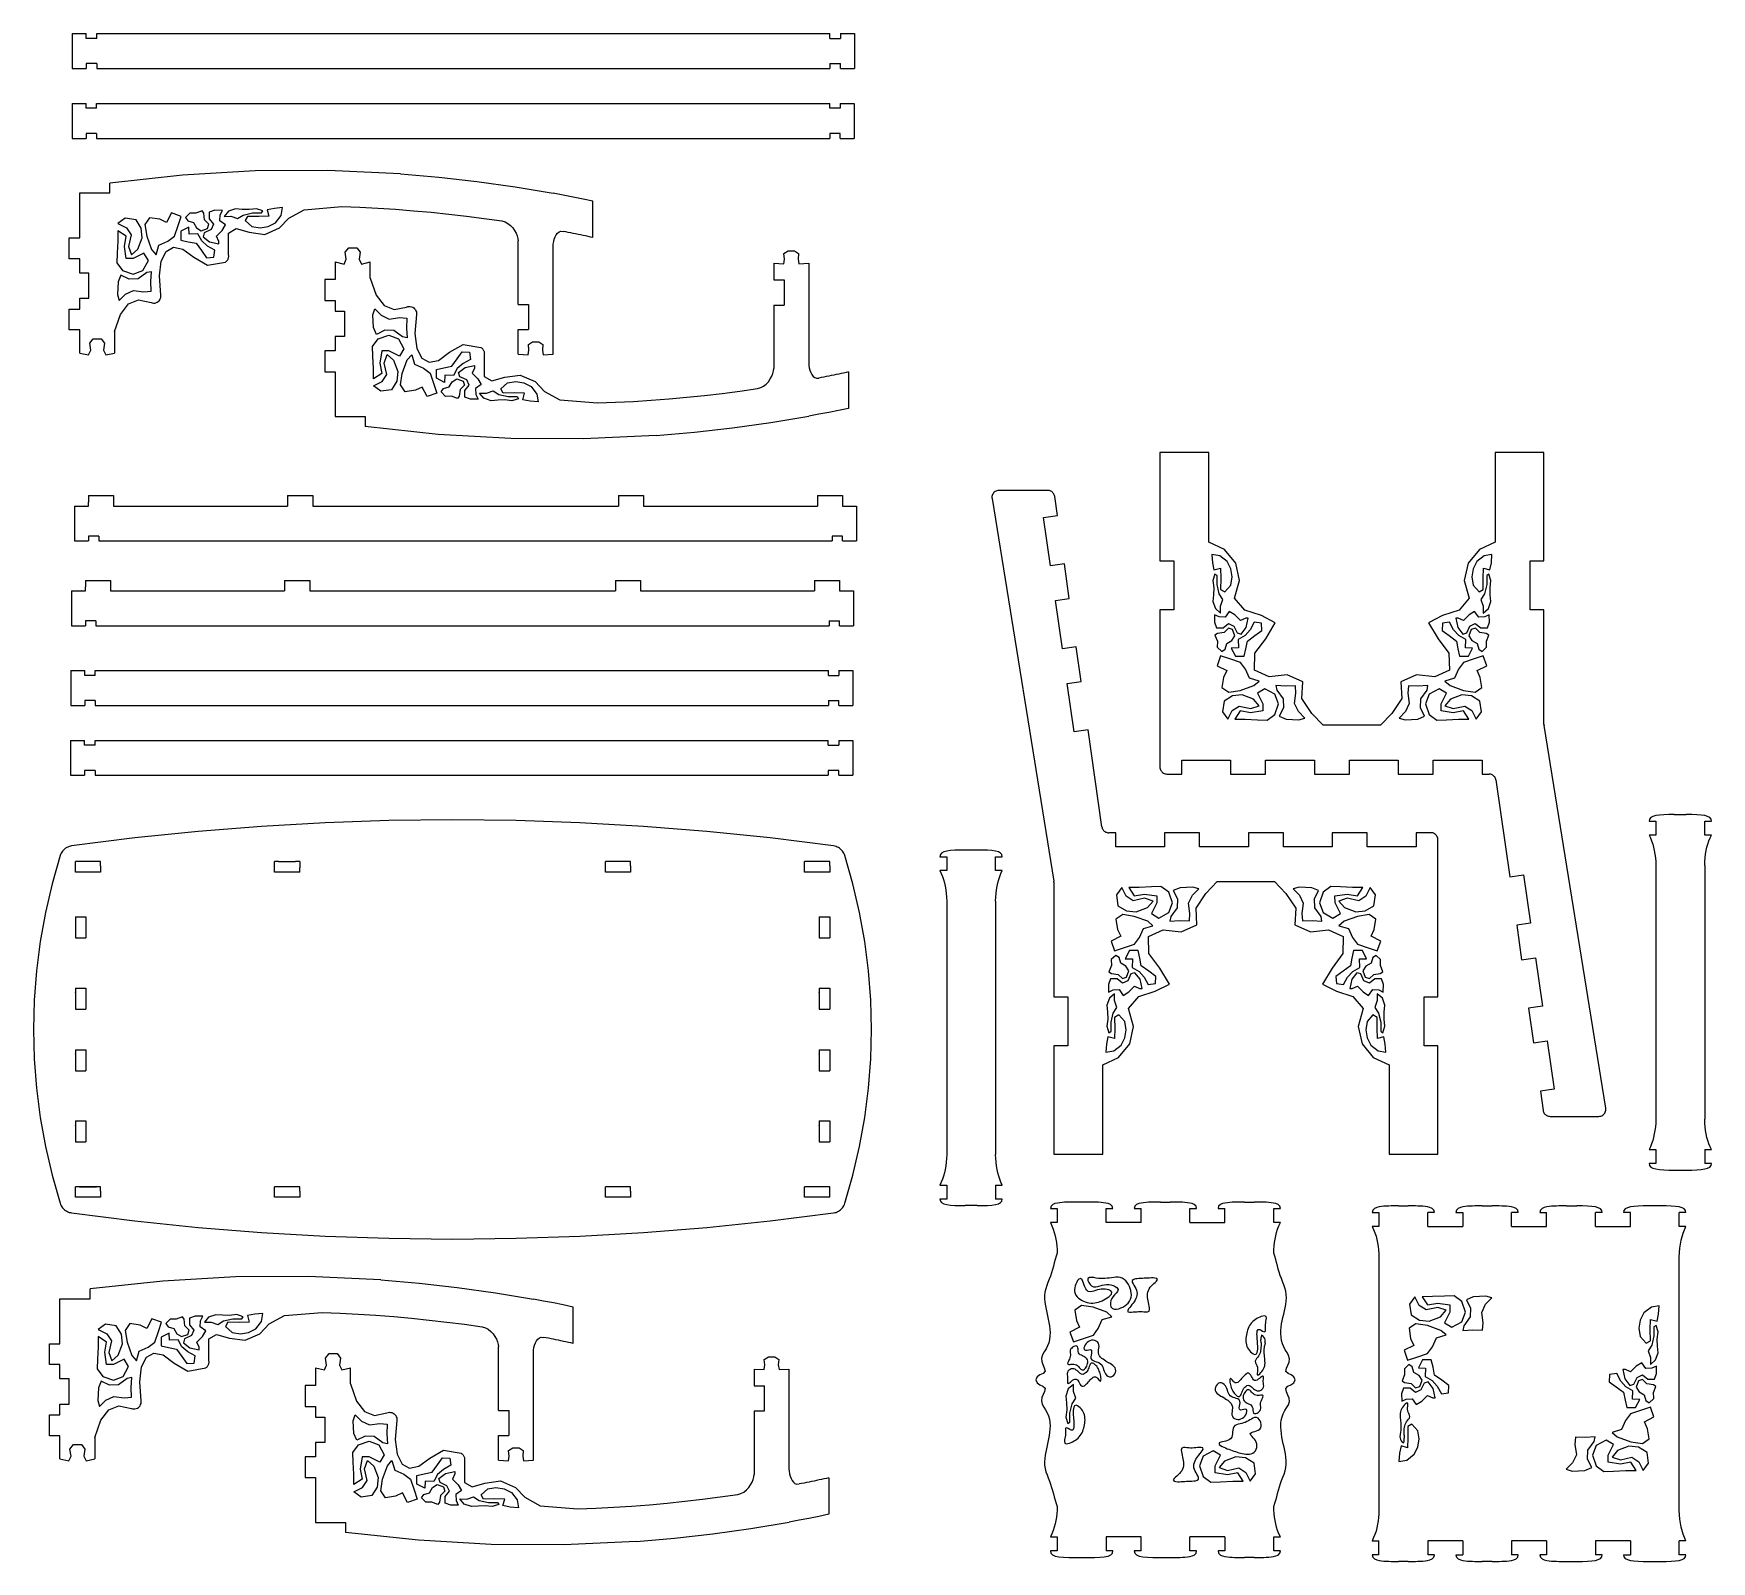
# Model space of a CAD drawing. Extents: x -113 to 113, y -103 to 103.
import ezdxf

# ---------------------------------------------------------------- set-up
doc = ezdxf.new("R2010")
doc.units = 0
doc.header["$MEASUREMENT"] = 0
doc.layers.get('0').update_dxf_attribs({"linetype": 'CONTINUOUS'})

msp = doc.modelspace()

# ---------------------------------------------------------------- linework, layer by layer
for p, q in [((-107.43, 102.51), (-107.43, 97.82)), ((-107.43, 102.51), (-105.56, 102.51)), ((-105.56, 101.85), (-105.56, 102.51)), ((-104.15, 101.85), (-105.56, 101.85)), ((-104.15, 102.51), (-5.72, 102.51)), ((-104.15, 101.85), (-104.15, 102.51)), ((-5.72, 101.85), (-5.72, 102.51)), ((-5.72, 101.85), (-4.31, 101.85)), ((-4.31, 102.51), (-4.31, 101.85)), ((-4.31, 102.51), (-2.43, 102.51)), ((-2.43, 102.51), (-2.43, 97.82)), ((-107.43, 97.82), (-105.56, 97.82)), ((-105.56, 98.48), (-105.56, 97.82)), ((-104.15, 98.48), (-105.56, 98.48)), ((-104.15, 98.48), (-104.15, 97.82)), ((-104.15, 97.82), (-5.72, 97.82)), ((-5.72, 98.48), (-5.72, 97.82)), ((-5.72, 98.48), (-4.31, 98.48)), ((-4.31, 97.82), (-4.31, 98.48)), ((-4.31, 97.82), (-2.43, 97.82)), ((-107.44, 93.13), (-107.44, 88.45)), ((-107.44, 93.13), (-105.57, 93.13)), ((-105.57, 92.48), (-105.57, 93.13)), ((-104.16, 92.48), (-105.57, 92.48)), ((-104.16, 93.13), (-5.72, 93.13)), ((-104.16, 92.48), (-104.16, 93.13)), ((-5.72, 92.48), (-5.72, 93.13)), ((-4.32, 92.48), (-5.72, 92.48)), ((-4.32, 93.13), (-4.32, 92.48)), ((-4.32, 93.13), (-2.44, 93.13)), ((-2.44, 93.13), (-2.44, 88.45)), ((-107.44, 88.45), (-105.57, 88.45)), ((-105.57, 89.1), (-105.57, 88.45)), ((-104.16, 89.1), (-105.57, 89.1)), ((-104.16, 89.1), (-104.16, 88.45)), ((-104.16, 88.45), (-5.72, 88.45)), ((-5.72, 89.1), (-5.72, 88.45)), ((-4.32, 89.1), (-5.72, 89.1)), ((-4.32, 88.45), (-4.32, 89.1)), ((-4.32, 88.45), (-2.44, 88.45)), ((-92.63, 83.52), (-102.4, 82.45)), ((-82.86, 84.07), (-92.63, 83.52)), ((-73.1, 84.13), (-82.86, 84.07)), ((-63.35, 83.68), (-73.1, 84.13)), ((-63.35, 83.68), (-58.23, 83.24)), ((-106.43, 81.13), (-102.4, 81.13)), ((-106.43, 75.12), (-106.43, 81.13)), ((-102.4, 81.13), (-102.4, 82.45)), ((-58.23, 83.24), (-53.11, 82.66)), ((-53.11, 82.66), (-47.99, 81.94)), ((-47.99, 81.94), (-42.87, 81.08)), ((-85.51, 79), (-86.47, 78.66)), ((-84.6, 78.92), (-85.51, 79)), ((-83.66, 78.89), (-84.6, 78.92)), ((-82.71, 79.01), (-83.66, 78.89)), ((-81.83, 78.73), (-82.71, 79.01)), ((-80.3, 79.06), (-81.28, 78.87)), ((-81.28, 78.87), (-81.04, 78)), ((-79.21, 79.15), (-80.3, 79.06)), ((-79.39, 78.1), (-79.21, 79.15)), ((-78.36, 77.76), (-76.29, 78.88)), ((-76.29, 78.88), (-71.23, 79.3)), ((-71.23, 79.3), (-68.82, 79.21)), ((-68.82, 79.21), (-66.42, 79.08)), ((-66.42, 79.08), (-64.02, 78.93)), ((-64.02, 78.93), (-61.63, 78.74)), ((-41.54, 80.83), (-42.87, 81.08)), ((-40.2, 80.57), (-41.54, 80.83)), ((-38.86, 80.31), (-40.2, 80.57)), ((-37.53, 80.03), (-38.86, 80.31)), ((-37.53, 75.14), (-37.53, 80.03)), ((-100.32, 77.73), (-101.31, 77.01)), ((-101.31, 77.01), (-100.15, 76.43)), ((-98.87, 77.52), (-100.32, 77.73)), ((-98.16, 76.38), (-98.87, 77.52)), ((-97.07, 77.8), (-97.68, 76.89)), ((-97.68, 76.89), (-97.44, 75.33)), ((-95.69, 77.59), (-97.07, 77.8)), ((-94.77, 77.16), (-95.69, 77.59)), ((-94.12, 78.45), (-94.77, 77.16)), ((-92.81, 77.98), (-94.12, 78.45)), ((-93.7, 75.31), (-93.21, 76.76)), ((-93.21, 76.76), (-92.81, 77.98)), ((-91.63, 78.42), (-92.21, 77.83)), ((-92.21, 77.83), (-91.91, 77.37)), ((-91.91, 77.37), (-91.15, 77.16)), ((-90.85, 78.4), (-91.63, 78.42)), ((-91.15, 77.16), (-90.76, 76.46)), ((-90.01, 78.73), (-90.85, 78.4)), ((-89.79, 78.39), (-90.01, 78.73)), ((-89.66, 77.51), (-89.79, 78.39)), ((-89.09, 76.93), (-89.66, 77.51)), ((-89.27, 76.37), (-89.09, 76.93)), ((-89.04, 78.54), (-89.05, 77.65)), ((-89.05, 77.65), (-88.47, 76.92)), ((-88.29, 78.8), (-89.04, 78.54)), ((-88.47, 76.92), (-88.8, 76.2)), ((-87.28, 78.78), (-88.29, 78.8)), ((-87.62, 77.37), (-87.57, 78.18)), ((-86.84, 76.83), (-87.62, 77.37)), ((-87.57, 78.18), (-87.28, 78.78)), ((-87.3, 76.07), (-86.84, 76.83)), ((-86.47, 78.66), (-87.06, 77.98)), ((-87.06, 77.98), (-86.13, 77.99)), ((-86.13, 77.99), (-85.23, 77.68)), ((-85.23, 77.68), (-84.47, 78.16)), ((-84.47, 78.16), (-83.23, 78.46)), ((-83.89, 77.98), (-84.22, 77.41)), ((-84.22, 77.41), (-83.31, 76.61)), ((-82.39, 77.96), (-83.89, 77.98)), ((-83.31, 76.61), (-82.22, 76.44)), ((-83.23, 78.46), (-82.02, 78.45)), ((-81.04, 78), (-82.39, 77.96)), ((-82.22, 76.44), (-81.13, 76.62)), ((-82.02, 78.45), (-81.83, 78.73)), ((-81.13, 76.62), (-80.16, 77.11)), ((-80.16, 77.11), (-79.39, 78.1)), ((-79.6, 76.43), (-78.36, 77.76)), ((-61.63, 78.74), (-59.24, 78.53)), ((-59.24, 78.53), (-56.86, 78.29)), ((-56.86, 78.29), (-54.49, 78.01)), ((-54.49, 78.01), (-52.12, 77.71)), ((-52.12, 77.71), (-49.76, 77.37)), ((-49.76, 77.37), (-49.33, 77.25)), ((-49.33, 77.25), (-48.94, 77.04)), ((-48.94, 77.04), (-48.6, 76.77)), ((-48.6, 76.77), (-48.29, 76.44)), ((-107.84, 75.12), (-106.43, 75.12)), ((-107.84, 72.3), (-107.84, 75.12)), ((-101.32, 74.67), (-101.39, 73.03)), ((-101.31, 76.05), (-101.32, 74.67)), ((-100.2, 75.34), (-101.31, 76.05)), ((-100.44, 73.95), (-100.2, 75.34)), ((-100.15, 76.43), (-99.54, 75.5)), ((-99.54, 75.5), (-99.87, 73.95)), ((-98.62, 73.57), (-98.03, 75.09)), ((-98.03, 75.09), (-98.16, 76.38)), ((-97.44, 75.33), (-96.78, 73.52)), ((-95.79, 74.11), (-94.59, 74.65)), ((-94.59, 74.65), (-93.7, 75.31)), ((-91.76, 76.54), (-92.86, 75.98)), ((-92.86, 75.98), (-92.84, 74.8)), ((-92.84, 74.8), (-91.85, 74.58)), ((-91.85, 74.58), (-90.81, 74.39)), ((-91.73, 75.58), (-91.76, 76.54)), ((-90.59, 75.63), (-91.73, 75.58)), ((-90.81, 74.39), (-90.09, 73.39)), ((-90.76, 76.46), (-90.12, 76.05)), ((-90.05, 74.69), (-90.59, 75.63)), ((-90.12, 76.05), (-89.27, 76.37)), ((-89.29, 74), (-90.05, 74.69)), ((-89.72, 75.77), (-89.88, 75.24)), ((-89.88, 75.24), (-88.99, 74.55)), ((-88.8, 76.2), (-89.72, 75.77)), ((-88.99, 74.55), (-87.76, 74.28)), ((-88.07, 75.31), (-87.3, 76.07)), ((-87.76, 74.62), (-88.07, 75.31)), ((-87.76, 74.28), (-87.76, 74.62)), ((-86.44, 75.75), (-85.42, 76.34)), ((-86.44, 72.78), (-86.44, 75.75)), ((-85.42, 76.34), (-83.7, 75.85)), ((-83.7, 75.85), (-81.6, 75.56)), ((-81.6, 75.56), (-79.6, 76.43)), ((-48.29, 76.44), (-48.04, 76.09)), ((-48.04, 76.09), (-47.84, 75.72)), ((-47.84, 75.72), (-47.69, 75.35)), ((-47.69, 75.35), (-47.6, 75)), ((-47.6, 75), (-47.57, 74.68)), ((-47.57, 66.16), (-47.57, 74.68)), ((-42.85, 74.26), (-42.8, 74.59)), ((-42.8, 74.59), (-42.72, 74.92)), ((-42.72, 74.92), (-42.62, 75.23)), ((-42.62, 75.23), (-42.47, 75.5)), ((-42.47, 75.5), (-42.3, 75.73)), ((-42.3, 75.73), (-42.08, 75.89)), ((-42.08, 75.89), (-41.82, 75.98)), ((-41.82, 75.98), (-41.52, 75.96)), ((-41.19, 75.9), (-41.52, 75.96)), ((-40.85, 75.83), (-41.19, 75.9)), ((-40.52, 75.77), (-40.85, 75.83)), ((-40.19, 75.7), (-40.52, 75.77)), ((-39.85, 75.63), (-40.19, 75.7)), ((-39.52, 75.56), (-39.85, 75.63)), ((-39.19, 75.5), (-39.52, 75.56)), ((-38.86, 75.43), (-39.19, 75.5)), ((-38.52, 75.36), (-38.86, 75.43)), ((-38.19, 75.29), (-38.52, 75.36)), ((-37.86, 75.21), (-38.19, 75.29)), ((-37.53, 75.14), (-37.86, 75.21)), ((-106.43, 72.3), (-107.84, 72.3)), ((-106.43, 70.38), (-106.43, 72.3)), ((-101.39, 73.03), (-101.45, 71.74)), ((-100.2, 72.31), (-100.44, 73.95)), ((-99.25, 72.33), (-100.2, 72.31)), ((-99.87, 73.95), (-99.49, 72.82)), ((-99.49, 72.82), (-98.62, 73.57)), ((-97.81, 73.03), (-99.25, 72.33)), ((-97.21, 72.04), (-97.81, 73.03)), ((-96.78, 73.52), (-96.18, 72.83)), ((-96.18, 72.83), (-95.79, 74.11)), ((-95.48, 71.98), (-94.83, 73.28)), ((-94.83, 73.28), (-93.84, 73.85)), ((-93.84, 73.85), (-92.58, 73.59)), ((-92.58, 73.59), (-91.09, 72.5)), ((-91.09, 72.5), (-89.26, 71.43)), ((-90.09, 73.39), (-89.39, 72.44)), ((-89.39, 72.44), (-88.41, 72.49)), ((-88.28, 73.46), (-89.29, 74)), ((-88.41, 72.49), (-88.28, 73.46)), ((-86.67, 72.02), (-86.61, 72.09)), ((-86.61, 72.09), (-86.56, 72.17)), ((-86.56, 72.17), (-86.52, 72.25)), ((-86.52, 72.25), (-86.49, 72.33)), ((-86.49, 72.33), (-86.46, 72.42)), ((-86.46, 72.42), (-86.44, 72.51)), ((-86.43, 72.69), (-86.44, 72.78)), ((-86.44, 72.51), (-86.43, 72.6)), ((-86.43, 72.6), (-86.43, 72.69)), ((-70.94, 71.59), (-70.64, 72.23)), ((-70.78, 73.16), (-70.3, 73.77)), ((-70.64, 72.23), (-70.78, 73.16)), ((-70.3, 73.77), (-69.24, 73.77)), ((-69.24, 73.77), (-68.77, 73.16)), ((-68.77, 73.16), (-68.91, 72.23)), ((-68.91, 72.23), (-68.61, 71.59)), ((-42.88, 73.93), (-42.85, 74.26)), ((-42.88, 59.49), (-42.88, 73.93)), ((-11.91, 71.63), (-11.81, 72.25)), ((-11.89, 72.98), (-11.34, 73.35)), ((-11.81, 72.25), (-11.89, 72.98)), ((-11.34, 73.35), (-10.48, 73.35)), ((-10.48, 73.35), (-9.93, 72.98)), ((-9.93, 72.98), (-10, 72.25)), ((-10, 72.25), (-9.9, 71.63)), ((-105.19, 70.38), (-106.43, 70.38)), ((-105.19, 67), (-105.19, 70.38)), ((-101.45, 71.74), (-100.69, 70.71)), ((-100.91, 70.1), (-101.29, 69.18)), ((-99.78, 69.54), (-100.91, 70.1)), ((-100.69, 70.71), (-99.26, 70.21)), ((-99.26, 70.21), (-97.95, 70.7)), ((-97.4, 70.44), (-98.59, 69.6)), ((-97.95, 70.7), (-97.21, 72.04)), ((-96.79, 70.56), (-97.4, 70.44)), ((-96.87, 69.25), (-96.79, 70.56)), ((-95.74, 70), (-95.48, 71.98)), ((-95.55, 67.42), (-95.74, 70)), ((-89.26, 71.43), (-86.88, 71.85)), ((-86.88, 71.85), (-86.81, 71.9)), ((-86.81, 71.9), (-86.74, 71.96)), ((-86.74, 71.96), (-86.67, 72.02)), ((-72.12, 71.86), (-72.12, 69.5)), ((-72.12, 71.86), (-70.94, 71.59)), ((-68.61, 71.59), (-67.43, 71.86)), ((-67.43, 69.71), (-67.43, 71.86)), ((-13.25, 71.7), (-13.25, 69.46)), ((-13.25, 71.7), (-11.91, 71.63)), ((-9.9, 71.63), (-8.56, 71.7)), ((-8.56, 71.7), (-8.56, 58.31)), ((-101.29, 69.18), (-101.38, 67.48)), ((-100.29, 67.53), (-99.21, 68.04)), ((-98.59, 69.6), (-99.78, 69.54)), ((-99.21, 68.04), (-97.82, 67.86)), ((-97.82, 67.86), (-96.83, 67.93)), ((-96.83, 67.93), (-96.87, 69.25)), ((-72.12, 69.5), (-73.52, 69.5)), ((-73.52, 69.5), (-73.52, 66.69)), ((-67.43, 69.71), (-66.65, 67.41)), ((-13.25, 69.46), (-11.84, 69.46)), ((-11.84, 69.46), (-11.84, 66.08)), ((-107.84, 62.74), (-107.84, 65.55)), ((-107.84, 65.55), (-106.43, 65.55)), ((-106.43, 65.55), (-106.43, 67)), ((-106.43, 67), (-105.19, 67)), ((-101.38, 67.48), (-101.14, 66.68)), ((-101.14, 66.68), (-100.29, 67.53)), ((-100.96, 64.83), (-99.89, 66.24)), ((-99.89, 66.24), (-98.52, 66.77)), ((-98.52, 66.77), (-96.85, 66.42)), ((-96.85, 66.42), (-96.69, 66.37)), ((-96.69, 66.37), (-96.53, 66.35)), ((-96.53, 66.35), (-96.36, 66.35)), ((-96.36, 66.35), (-96.2, 66.39)), ((-96.2, 66.39), (-96.05, 66.45)), ((-96.05, 66.45), (-95.91, 66.54)), ((-95.91, 66.54), (-95.78, 66.65)), ((-95.78, 66.65), (-95.68, 66.78)), ((-95.68, 66.78), (-95.61, 66.93)), ((-95.61, 66.93), (-95.56, 67.09)), ((-95.56, 67.09), (-95.54, 67.26)), ((-95.54, 67.26), (-95.55, 67.42)), ((-73.52, 66.69), (-72.12, 66.69)), ((-72.12, 66.69), (-72.12, 65.24)), ((-67.06, 64.77), (-66.83, 65.56)), ((-66.83, 65.56), (-65.97, 64.71)), ((-66.65, 67.41), (-65.57, 66)), ((-65.57, 66), (-64.2, 65.47)), ((-64.2, 65.47), (-62.54, 65.82)), ((-62.54, 65.82), (-62.38, 65.88)), ((-62.38, 65.88), (-62.21, 65.9)), ((-62.21, 65.9), (-62.05, 65.89)), ((-62.05, 65.89), (-61.88, 65.86)), ((-61.88, 65.86), (-61.73, 65.8)), ((-61.73, 65.8), (-61.59, 65.71)), ((-61.59, 65.71), (-61.47, 65.59)), ((-61.47, 65.59), (-61.37, 65.46)), ((-61.37, 65.46), (-61.29, 65.31)), ((-47.57, 66.16), (-46.16, 66.16)), ((-46.16, 66.16), (-46.16, 62.79)), ((-13.25, 66.08), (-13.25, 57.57)), ((-13.25, 66.08), (-11.84, 66.08)), ((-101.75, 62.54), (-100.96, 64.83)), ((-72.12, 65.24), (-70.87, 65.24)), ((-70.87, 65.24), (-70.87, 61.87)), ((-66.98, 63.06), (-67.06, 64.77)), ((-65.97, 64.71), (-64.9, 64.2)), ((-64.9, 64.2), (-63.51, 64.39)), ((-63.51, 64.39), (-62.51, 64.32)), ((-62.51, 64.32), (-62.55, 63)), ((-61.23, 64.82), (-61.42, 62.25)), ((-61.29, 65.31), (-61.24, 65.15)), ((-61.24, 65.15), (-61.22, 64.99)), ((-61.22, 64.99), (-61.23, 64.82)), ((-106.43, 62.74), (-107.84, 62.74)), ((-106.43, 59.64), (-106.43, 62.74)), ((-105.09, 60.95), (-104.62, 61.56)), ((-104.96, 60.02), (-105.09, 60.95)), ((-104.62, 61.56), (-103.56, 61.56)), ((-103.56, 61.56), (-103.09, 60.95)), ((-103.09, 60.95), (-103.22, 60.02)), ((-101.75, 62.54), (-101.75, 59.64)), ((-72.12, 61.87), (-72.12, 59.94)), ((-70.87, 61.87), (-72.12, 61.87)), ((-67.14, 60.5), (-66.37, 61.54)), ((-66.6, 62.15), (-66.98, 63.06)), ((-65.46, 62.71), (-66.6, 62.15)), ((-66.37, 61.54), (-64.94, 62.04)), ((-64.28, 62.65), (-65.46, 62.71)), ((-64.94, 62.04), (-63.64, 61.55)), ((-63.08, 61.81), (-64.28, 62.65)), ((-63.64, 61.55), (-62.9, 60.2)), ((-62.47, 61.69), (-63.08, 61.81)), ((-62.55, 63), (-62.47, 61.69)), ((-61.42, 62.25), (-61.16, 60.27)), ((-47.57, 62.79), (-46.16, 62.79)), ((-47.57, 59.49), (-47.57, 62.79)), ((-46.2, 60.77), (-45.65, 61.14)), ((-45.65, 61.14), (-44.79, 61.14)), ((-44.79, 61.14), (-44.24, 60.77)), ((-106.43, 59.64), (-105.25, 59.38)), ((-105.25, 59.38), (-104.96, 60.02)), ((-103.22, 60.02), (-102.93, 59.38)), ((-102.93, 59.38), (-101.75, 59.64)), ((-72.12, 59.94), (-73.52, 59.94)), ((-73.52, 59.94), (-73.52, 57.13)), ((-67.07, 59.21), (-67.14, 60.5)), ((-67.01, 57.58), (-67.07, 59.21)), ((-65.89, 59.93), (-66.12, 58.3)), ((-64.93, 59.92), (-65.89, 59.93)), ((-65.55, 58.3), (-65.17, 59.43)), ((-65.17, 59.43), (-64.3, 58.67)), ((-63.49, 59.22), (-64.93, 59.92)), ((-64.3, 58.67), (-63.71, 57.16)), ((-62.9, 60.2), (-63.49, 59.22)), ((-63.12, 56.91), (-62.46, 58.73)), ((-62.46, 58.73), (-61.86, 59.42)), ((-61.86, 59.42), (-61.48, 58.14)), ((-61.16, 60.27), (-60.51, 58.96)), ((-60.51, 58.96), (-59.53, 58.4)), ((-59.53, 58.4), (-58.26, 58.66)), ((-58.26, 58.66), (-56.77, 59.74)), ((-56.77, 59.74), (-54.94, 60.81)), ((-56.49, 57.86), (-55.78, 58.86)), ((-55.78, 58.86), (-55.08, 59.8)), ((-55.08, 59.8), (-54.09, 59.75)), ((-53.97, 58.79), (-54.97, 58.24)), ((-54.94, 60.81), (-52.56, 60.4)), ((-54.09, 59.75), (-53.97, 58.79)), ((-52.56, 60.4), (-52.49, 60.35)), ((-52.49, 60.35), (-52.42, 60.29)), ((-52.42, 60.29), (-52.36, 60.22)), ((-52.36, 60.22), (-52.3, 60.15)), ((-52.3, 60.15), (-52.25, 60.08)), ((-52.25, 60.08), (-52.21, 60)), ((-52.21, 60), (-52.17, 59.92)), ((-52.17, 59.92), (-52.14, 59.83)), ((-52.14, 59.83), (-52.13, 59.74)), ((-52.13, 59.74), (-52.12, 59.65)), ((-52.12, 59.47), (-52.13, 56.5)), ((-52.12, 59.65), (-52.11, 59.56)), ((-52.11, 59.56), (-52.12, 59.47)), ((-47.57, 59.49), (-46.23, 59.41)), ((-46.23, 59.41), (-46.13, 60.04)), ((-46.13, 60.04), (-46.2, 60.77)), ((-44.24, 60.77), (-44.32, 60.04)), ((-44.32, 60.04), (-44.22, 59.41)), ((-44.22, 59.41), (-42.88, 59.49)), ((-73.52, 57.13), (-72.12, 57.13)), ((-72.12, 57.13), (-72.12, 51.11)), ((-67, 56.19), (-67.01, 57.58)), ((-65.88, 56.91), (-67, 56.19)), ((-66.12, 58.3), (-65.88, 56.91)), ((-65.83, 55.82), (-65.22, 56.74)), ((-65.22, 56.74), (-65.55, 58.3)), ((-63.71, 57.16), (-63.85, 55.86)), ((-63.36, 55.36), (-63.12, 56.91)), ((-61.48, 58.14), (-60.27, 57.59)), ((-60.27, 57.59), (-59.38, 56.94)), ((-59.38, 56.94), (-58.89, 55.48)), ((-58.54, 56.26), (-58.52, 57.44)), ((-58.52, 57.44), (-57.53, 57.66)), ((-57.53, 57.66), (-56.49, 57.86)), ((-57.42, 56.66), (-57.44, 55.7)), ((-56.27, 56.62), (-57.42, 56.66)), ((-55.74, 57.56), (-56.27, 56.62)), ((-54.97, 58.24), (-55.74, 57.56)), ((-55.56, 57.01), (-54.68, 57.69)), ((-55.4, 56.47), (-55.56, 57.01)), ((-54.48, 56.05), (-55.4, 56.47)), ((-54.68, 57.69), (-53.45, 57.96)), ((-53.44, 57.63), (-53.75, 56.93)), ((-53.75, 56.93), (-52.99, 56.17)), ((-53.45, 57.96), (-53.44, 57.63)), ((-52.13, 56.5), (-51.11, 55.9)), ((-51.11, 55.9), (-49.38, 56.4)), ((-49.38, 56.4), (-47.28, 56.69)), ((-47.28, 56.69), (-45.28, 55.81)), ((-13.73, 56.16), (-13.52, 56.53)), ((-13.52, 56.53), (-13.38, 56.9)), ((-13.38, 56.9), (-13.28, 57.25)), ((-13.28, 57.25), (-13.25, 57.57)), ((-8.56, 58.31), (-8.54, 57.99)), ((-8.54, 57.99), (-8.49, 57.66)), ((-8.49, 57.66), (-8.41, 57.33)), ((-8.41, 57.33), (-8.3, 57.02)), ((-8.3, 57.02), (-8.16, 56.74)), ((-8.16, 56.74), (-7.98, 56.51)), ((-7.98, 56.51), (-7.76, 56.35)), ((-7.76, 56.35), (-7.5, 56.27)), ((-6.87, 56.35), (-7.2, 56.28)), ((-6.54, 56.41), (-6.87, 56.35)), ((-6.2, 56.48), (-6.54, 56.41)), ((-5.87, 56.55), (-6.2, 56.48)), ((-5.54, 56.61), (-5.87, 56.55)), ((-5.2, 56.68), (-5.54, 56.61)), ((-4.87, 56.75), (-5.2, 56.68)), ((-4.54, 56.82), (-4.87, 56.75)), ((-4.21, 56.89), (-4.54, 56.82)), ((-3.88, 56.96), (-4.21, 56.89)), ((-3.54, 57.03), (-3.88, 56.96)), ((-3.21, 57.1), (-3.54, 57.03)), ((-3.21, 57.1), (-3.21, 52.22)), ((-67, 55.23), (-65.83, 55.82)), ((-66.01, 54.52), (-67, 55.23)), ((-64.56, 54.72), (-66.01, 54.52)), ((-63.85, 55.86), (-64.56, 54.72)), ((-62.75, 54.45), (-63.36, 55.36)), ((-61.37, 54.66), (-62.75, 54.45)), ((-60.45, 55.08), (-61.37, 54.66)), ((-59.8, 53.8), (-60.45, 55.08)), ((-58.49, 54.26), (-59.8, 53.8)), ((-58.89, 55.48), (-58.49, 54.26)), ((-57.44, 55.7), (-58.54, 56.26)), ((-57.89, 54.42), (-57.59, 54.87)), ((-57.32, 53.82), (-57.89, 54.42)), ((-57.59, 54.87), (-56.83, 55.09)), ((-56.83, 55.09), (-56.45, 55.79)), ((-56.45, 55.79), (-55.8, 56.2)), ((-55.8, 56.2), (-54.96, 55.88)), ((-55.34, 54.73), (-55.47, 53.86)), ((-54.78, 55.31), (-55.34, 54.73)), ((-54.96, 55.88), (-54.78, 55.31)), ((-54.74, 54.6), (-54.16, 55.33)), ((-54.72, 53.71), (-54.74, 54.6)), ((-54.16, 55.33), (-54.48, 56.05)), ((-52.53, 55.42), (-53.3, 54.87)), ((-53.3, 54.87), (-53.26, 54.07)), ((-53.26, 54.07), (-52.96, 53.46)), ((-52.99, 56.17), (-52.53, 55.42)), ((-52.16, 53.58), (-52.74, 54.27)), ((-52.74, 54.27), (-51.81, 54.26)), ((-51.81, 54.26), (-50.92, 54.57)), ((-50.92, 54.57), (-50.15, 54.08)), ((-50.15, 54.08), (-48.91, 53.79)), ((-49.9, 54.83), (-49, 55.64)), ((-49.58, 54.27), (-49.9, 54.83)), ((-48.07, 54.29), (-49.58, 54.27)), ((-49, 55.64), (-47.9, 55.81)), ((-46.72, 54.25), (-48.07, 54.29)), ((-47.9, 55.81), (-46.82, 55.63)), ((-46.96, 53.38), (-46.72, 54.25)), ((-46.82, 55.63), (-45.84, 55.14)), ((-45.84, 55.14), (-45.07, 54.14)), ((-45.28, 55.81), (-44.05, 54.49)), ((-45.07, 54.14), (-44.89, 53.1)), ((-44.05, 54.49), (-41.98, 53.37)), ((-22.54, 53.96), (-20.17, 54.23)), ((-20.17, 54.23), (-17.8, 54.54)), ((-17.8, 54.54), (-15.44, 54.87)), ((-15.44, 54.87), (-15.01, 55)), ((-15.01, 55), (-14.63, 55.21)), ((-14.63, 55.21), (-14.28, 55.48)), ((-14.28, 55.48), (-13.98, 55.8)), ((-13.98, 55.8), (-13.73, 56.16)), ((-7.5, 56.27), (-7.2, 56.28)), ((-56.53, 53.84), (-57.32, 53.82)), ((-55.7, 53.52), (-56.53, 53.84)), ((-55.47, 53.86), (-55.7, 53.52)), ((-53.97, 53.45), (-54.72, 53.71)), ((-52.96, 53.46), (-53.97, 53.45)), ((-51.19, 53.25), (-52.16, 53.58)), ((-50.28, 53.32), (-51.19, 53.25)), ((-49.35, 53.36), (-50.28, 53.32)), ((-48.4, 53.24), (-49.35, 53.36)), ((-48.91, 53.79), (-47.71, 53.8)), ((-47.51, 53.51), (-48.4, 53.24)), ((-47.71, 53.8), (-47.51, 53.51)), ((-45.98, 53.18), (-46.96, 53.38)), ((-44.89, 53.1), (-45.98, 53.18)), ((-41.98, 53.37), (-36.92, 52.94)), ((-36.92, 52.94), (-34.51, 53.04)), ((-34.51, 53.04), (-32.1, 53.16)), ((-32.1, 53.16), (-29.7, 53.32)), ((-29.7, 53.32), (-27.31, 53.5)), ((-27.31, 53.5), (-24.92, 53.72)), ((-24.92, 53.72), (-22.54, 53.96)), ((-4.55, 51.94), (-5.88, 51.67)), ((-3.21, 52.22), (-4.55, 51.94)), ((-72.12, 51.11), (-68.09, 51.11)), ((-68.09, 51.11), (-68.09, 49.79)), ((-58.31, 48.73), (-68.09, 49.79)), ((-23.91, 49.01), (-18.79, 49.59)), ((-18.79, 49.59), (-13.67, 50.31)), ((-13.67, 50.31), (-8.56, 51.17)), ((-7.22, 51.42), (-8.56, 51.17)), ((-5.88, 51.67), (-7.22, 51.42)), ((-48.54, 48.17), (-58.31, 48.73)), ((-38.79, 48.12), (-48.54, 48.17)), ((-29.04, 48.57), (-38.79, 48.12)), ((-29.04, 48.57), (-23.91, 49.01)), ((45.14, 46.28), (38.58, 46.28)), ((38.58, 46.28), (38.58, 31.74)), ((45.14, 34.28), (45.14, 46.28)), ((90.14, 46.28), (83.58, 46.28)), ((83.58, 46.28), (83.58, 34.28)), ((90.14, 31.74), (90.14, 46.28)), ((16.11, 40.65), (16.07, 40.52)), ((16.18, 40.77), (16.11, 40.65)), ((16.26, 40.88), (16.18, 40.77)), ((16.35, 40.97), (16.26, 40.88)), ((16.46, 41.06), (16.35, 40.97)), ((16.58, 41.12), (16.46, 41.06)), ((16.71, 41.17), (16.58, 41.12)), ((16.84, 41.2), (16.71, 41.17)), ((16.97, 41.21), (16.84, 41.2)), ((23.53, 41.21), (16.97, 41.21)), ((23.65, 41.2), (23.53, 41.21)), ((23.76, 41.18), (23.65, 41.2)), ((23.86, 41.15), (23.76, 41.18)), ((23.96, 41.1), (23.86, 41.15)), ((24.06, 41.05), (23.96, 41.1)), ((24.15, 40.98), (24.06, 41.05)), ((24.23, 40.9), (24.15, 40.98)), ((24.3, 40.81), (24.23, 40.9)), ((24.36, 40.72), (24.3, 40.81)), ((24.41, 40.62), (24.36, 40.72)), ((24.44, 40.51), (24.41, 40.62)), ((-107.13, 39.1), (-105.84, 39.1)), ((-107.13, 39.1), (-107.13, 34.42)), ((-105.81, 39.1), (-105.84, 39.1)), ((-105.77, 39.1), (-105.81, 39.1)), ((-105.77, 39.1), (-105.25, 39.1)), ((-105.26, 40.51), (-101.88, 40.51)), ((-105.26, 40.51), (-105.26, 39.69)), ((-105.26, 39.69), (-105.25, 39.65)), ((-105.25, 39.65), (-105.25, 39.62)), ((-105.25, 39.1), (-105.25, 39.62)), ((-101.88, 40.51), (-101.88, 39.1)), ((-101.88, 39.1), (-78.53, 39.1)), ((-78.53, 40.51), (-75.15, 40.51)), ((-78.53, 40.51), (-78.53, 39.1)), ((-75.15, 40.51), (-75.15, 39.1)), ((-75.15, 39.1), (-34.11, 39.1)), ((-34.11, 40.51), (-34.11, 39.1)), ((-34.11, 40.51), (-30.73, 40.51)), ((-30.73, 40.51), (-30.73, 39.1)), ((-30.73, 39.1), (-7.38, 39.1)), ((-7.38, 40.51), (-4.01, 40.51)), ((-7.38, 40.51), (-7.38, 39.1)), ((-4.01, 40.51), (-4.01, 39.1)), ((-4.01, 39.1), (-2.13, 39.1)), ((-2.13, 39.1), (-2.13, 34.42)), ((16.04, 40.39), (16.03, 40.25)), ((16.03, 40.25), (16.05, 40.12)), ((16.07, 40.52), (16.04, 40.39)), ((16.05, 40.12), (24.34, -11.22)), ((24.46, 40.4), (24.44, 40.51)), ((24.83, 37.84), (24.46, 40.4)), ((22.97, 37.57), (24.83, 37.84)), ((23.9, 31.08), (22.97, 37.57)), ((-107.13, 34.42), (-105.26, 34.42)), ((-105.26, 35.07), (-105.26, 34.42)), ((-103.85, 35.07), (-105.26, 35.07)), ((-103.85, 35.07), (-103.85, 34.42)), ((-103.85, 34.42), (-5.41, 34.42)), ((-5.41, 35.07), (-5.41, 34.42)), ((-5.05, 35.07), (-5.41, 35.07)), ((-5.03, 35.07), (-5.05, 35.07)), ((-4.39, 35.07), (-5.03, 35.07)), ((-4.37, 35.07), (-4.39, 35.07)), ((-4.01, 35.07), (-4.37, 35.07)), ((-4.01, 34.42), (-4.01, 35.07)), ((-4.01, 34.42), (-2.13, 34.42)), ((47.26, 33.29), (45.14, 34.28)), ((83.58, 34.28), (81.47, 33.29)), ((38.58, 31.74), (40.46, 31.74)), ((40.46, 31.74), (40.46, 25.18)), ((45.56, 32.6), (45.65, 31.51)), ((46.61, 32.42), (45.56, 32.6)), ((47.6, 31.65), (46.61, 32.42)), ((48.77, 31.46), (47.26, 33.29)), ((48.09, 30.68), (47.6, 31.65)), ((81.47, 33.29), (79.95, 31.46)), ((81.12, 31.65), (80.64, 30.68)), ((82.12, 32.42), (81.12, 31.65)), ((83.16, 32.6), (82.12, 32.42)), ((83.08, 31.51), (83.16, 32.6)), ((88.27, 25.18), (88.27, 31.74)), ((88.27, 31.74), (90.14, 31.74)), ((25.76, 31.34), (23.9, 31.08)), ((26.42, 26.7), (25.76, 31.34)), ((45.65, 31.51), (45.84, 30.53)), ((45.98, 29.98), (45.7, 29.1)), ((45.84, 30.53), (46.71, 30.77)), ((46.26, 29.79), (45.98, 29.98)), ((46.25, 28.58), (46.26, 29.79)), ((46.71, 30.77), (46.75, 29.42)), ((46.75, 29.42), (46.73, 27.92)), ((48.28, 29.59), (48.09, 30.68)), ((48.1, 28.5), (48.28, 29.59)), ((49.27, 29.14), (48.77, 31.46)), ((79.95, 31.46), (79.45, 29.14)), ((80.64, 30.68), (80.45, 29.59)), ((80.45, 29.59), (80.62, 28.5)), ((81.98, 29.42), (82.01, 30.77)), ((81.99, 27.92), (81.98, 29.42)), ((82.01, 30.77), (82.88, 30.53)), ((82.75, 29.98), (82.46, 29.79)), ((82.46, 29.79), (82.47, 28.58)), ((83.02, 29.1), (82.75, 29.98)), ((82.88, 30.53), (83.08, 31.51)), ((-107.53, 27.74), (-107.53, 23.05)), ((-107.53, 27.74), (-106.24, 27.74)), ((-106.21, 27.74), (-106.24, 27.74)), ((-106.17, 27.73), (-106.21, 27.74)), ((-106.17, 27.73), (-105.65, 27.73)), ((-105.66, 29.14), (-105.66, 28.32)), ((-105.66, 29.14), (-102.28, 29.14)), ((-105.66, 28.32), (-105.66, 28.29)), ((-105.66, 28.29), (-105.65, 28.25)), ((-105.65, 27.73), (-105.65, 28.25)), ((-102.28, 29.14), (-102.28, 27.74)), ((-102.28, 27.74), (-78.93, 27.74)), ((-78.93, 29.14), (-78.93, 27.74)), ((-78.93, 29.14), (-75.56, 29.14)), ((-75.56, 29.14), (-75.56, 27.74)), ((-75.56, 27.74), (-34.51, 27.74)), ((-34.51, 29.14), (-34.51, 27.74)), ((-34.51, 29.14), (-31.13, 29.14)), ((-31.13, 29.14), (-31.13, 27.74)), ((-31.13, 27.74), (-7.78, 27.74)), ((-7.78, 29.14), (-7.78, 27.74)), ((-7.78, 29.14), (-4.41, 29.14)), ((-4.41, 29.14), (-4.41, 27.74)), ((-4.41, 27.74), (-2.53, 27.74)), ((-2.53, 27.74), (-2.53, 23.05)), ((45.7, 29.1), (45.82, 28.15)), ((45.79, 27.21), (45.71, 26.3)), ((45.82, 28.15), (45.79, 27.21)), ((46.55, 27.34), (46.25, 28.58)), ((47.03, 26.58), (46.55, 27.34)), ((46.73, 27.92), (47.3, 27.59)), ((47.3, 27.59), (48.1, 28.5)), ((48.62, 26.75), (49.27, 29.14)), ((79.45, 29.14), (80.1, 26.75)), ((80.62, 28.5), (81.43, 27.59)), ((81.43, 27.59), (81.99, 27.92)), ((82.18, 27.34), (81.69, 26.58)), ((82.47, 28.58), (82.18, 27.34)), ((82.9, 28.15), (83.02, 29.1)), ((82.94, 27.21), (82.9, 28.15)), ((83.02, 26.3), (82.94, 27.21)), ((24.56, 26.44), (26.42, 26.7)), ((25.49, 19.94), (24.56, 26.44)), ((40.46, 25.18), (38.58, 25.18)), ((38.58, 25.18), (38.58, 4.09)), ((45.71, 26.3), (46.05, 25.34)), ((46.05, 25.34), (46.73, 24.75)), ((46.72, 25.68), (47.03, 26.58)), ((46.73, 24.75), (46.72, 25.68)), ((47.88, 24.97), (47.34, 24.19)), ((48.64, 24.51), (47.88, 24.97)), ((49.99, 25.12), (48.62, 26.75)), ((52.21, 24.41), (49.99, 25.12)), ((78.74, 25.12), (76.52, 24.41)), ((80.1, 26.75), (78.74, 25.12)), ((80.84, 24.97), (80.09, 24.51)), ((81.39, 24.19), (80.84, 24.97)), ((81.69, 26.58), (82, 25.68)), ((82, 25.68), (81.99, 24.75)), ((81.99, 24.75), (82.68, 25.34)), ((82.68, 25.34), (83.02, 26.3)), ((90.14, 25.18), (88.27, 25.18)), ((90.14, 9.79), (90.14, 25.18)), ((-107.53, 23.05), (-105.66, 23.05)), ((-104.25, 23.71), (-105.66, 23.71)), ((-105.66, 23.71), (-105.66, 23.05)), ((-104.25, 23.71), (-104.25, 23.05)), ((-104.25, 23.05), (-5.81, 23.05)), ((-5.81, 23.71), (-5.81, 23.05)), ((-5.81, 23.71), (-4.41, 23.71)), ((-4.41, 23.05), (-4.41, 23.71)), ((-4.41, 23.05), (-2.53, 23.05)), ((45.93, 24.53), (45.92, 23.52)), ((45.92, 23.52), (46.17, 22.77)), ((46.53, 24.24), (45.93, 24.53)), ((46.17, 22.77), (47.07, 22.76)), ((47.34, 24.19), (46.53, 24.24)), ((47.07, 22.76), (47.79, 23.34)), ((47.78, 22.72), (47.2, 22.15)), ((48.35, 22.54), (47.78, 22.72)), ((47.79, 23.34), (48.52, 23.01)), ((48.66, 21.69), (48.35, 22.54)), ((48.52, 23.01), (48.94, 22.09)), ((49.4, 23.74), (48.64, 24.51)), ((50.1, 24.05), (49.4, 23.74)), ((49.48, 21.93), (50.16, 22.82)), ((50.43, 24.05), (50.1, 24.05)), ((50.16, 22.82), (50.43, 24.05)), ((51.25, 23.53), (50.71, 22.52)), ((52.22, 23.4), (51.25, 23.53)), ((54.08, 23.45), (52.21, 24.41)), ((52.27, 22.42), (52.22, 23.4)), ((52.8, 21.31), (54.08, 23.45)), ((76.52, 24.41), (74.65, 23.45)), ((74.65, 23.45), (75.93, 21.31)), ((76.51, 23.4), (76.46, 22.42)), ((77.47, 23.53), (76.51, 23.4)), ((78.02, 22.52), (77.47, 23.53)), ((78.63, 24.05), (78.3, 24.05)), ((78.3, 24.05), (78.57, 22.82)), ((78.57, 22.82), (79.25, 21.93)), ((79.33, 23.74), (78.63, 24.05)), ((80.09, 24.51), (79.33, 23.74)), ((79.79, 22.09), (80.21, 23.01)), ((80.38, 22.54), (80.06, 21.69)), ((80.21, 23.01), (80.93, 23.34)), ((80.95, 22.72), (80.38, 22.54)), ((80.93, 23.34), (81.66, 22.76)), ((81.53, 22.15), (80.95, 22.72)), ((82.19, 24.24), (81.39, 24.19)), ((81.66, 22.76), (82.55, 22.77)), ((82.8, 24.53), (82.19, 24.24)), ((82.55, 22.77), (82.81, 23.52)), ((82.81, 23.52), (82.8, 24.53)), ((46.32, 22.02), (45.98, 21.8)), ((45.98, 21.8), (46.31, 20.96)), ((46.31, 20.96), (46.29, 20.18)), ((47.2, 22.15), (46.32, 22.02)), ((47.34, 19.9), (47.56, 20.66)), ((47.56, 20.66), (48.26, 21.05)), ((48.26, 21.05), (48.66, 21.69)), ((48.94, 22.09), (49.48, 21.93)), ((50.02, 21.76), (49.09, 21.22)), ((49.09, 21.22), (49.13, 20.08)), ((50.71, 22.52), (50.02, 21.76)), ((50.13, 19.96), (50.33, 21)), ((50.33, 21), (51.33, 21.72)), ((51.33, 21.72), (52.27, 22.42)), ((51.34, 19.36), (52.8, 21.31)), ((75.93, 21.31), (77.38, 19.36)), ((76.46, 22.42), (77.4, 21.72)), ((77.4, 21.72), (78.4, 21)), ((78.7, 21.76), (78.02, 22.52)), ((78.4, 21), (78.6, 19.96)), ((79.64, 21.22), (78.7, 21.76)), ((79.25, 21.93), (79.79, 22.09)), ((79.6, 20.08), (79.64, 21.22)), ((80.06, 21.69), (80.47, 21.05)), ((80.47, 21.05), (81.17, 20.66)), ((81.17, 20.66), (81.39, 19.9)), ((82.4, 22.02), (81.53, 22.15)), ((82.74, 21.8), (82.4, 22.02)), ((82.42, 20.96), (82.74, 21.8)), ((82.44, 20.18), (82.42, 20.96)), ((27.35, 20.2), (25.49, 19.94)), ((28.01, 15.56), (27.35, 20.2)), ((46.73, 19), (46.26, 17.69)), ((46.29, 20.18), (46.88, 19.6)), ((47.95, 18.6), (46.73, 19)), ((46.88, 19.6), (47.34, 19.9)), ((49.4, 18.11), (47.95, 18.6)), ((49.13, 20.08), (48.17, 20.05)), ((48.17, 20.05), (48.73, 18.95)), ((48.73, 18.95), (49.91, 18.97)), ((50.06, 17.22), (49.4, 18.11)), ((49.91, 18.97), (50.13, 19.96)), ((51.29, 17.08), (51.34, 19.36)), ((77.38, 19.36), (77.44, 17.08)), ((78.6, 19.96), (78.82, 18.97)), ((79.33, 18.11), (78.67, 17.22)), ((78.82, 18.97), (80, 18.95)), ((80.78, 18.6), (79.33, 18.11)), ((80.56, 20.05), (79.6, 20.08)), ((80, 18.95), (80.56, 20.05)), ((82, 19), (80.78, 18.6)), ((81.39, 19.9), (81.84, 19.6)), ((81.84, 19.6), (82.44, 20.18)), ((82.46, 17.69), (82, 19)), ((-107.64, 17.05), (-105.76, 17.05)), ((-107.64, 17.05), (-107.64, 12.36)), ((-105.76, 16.39), (-105.76, 17.05)), ((-104.36, 16.39), (-105.76, 16.39)), ((-104.36, 17.05), (-5.92, 17.05)), ((-104.36, 16.39), (-104.36, 17.05)), ((-5.92, 16.39), (-5.92, 17.05)), ((-5.92, 16.39), (-4.51, 16.39)), ((-4.51, 17.05), (-2.64, 17.05)), ((-4.51, 17.05), (-4.51, 16.39)), ((-2.64, 17.05), (-2.64, 12.36)), ((46.26, 17.69), (47.55, 17.04)), ((47.12, 16.12), (46.91, 14.74)), ((47.55, 17.04), (47.12, 16.12)), ((50.6, 16.02), (50.06, 17.22)), ((51.89, 15.63), (50.6, 16.02)), ((53.25, 16.17), (51.29, 17.08)), ((55.69, 16.44), (53.25, 16.17)), ((57.79, 15.5), (55.69, 16.44)), ((73.04, 16.44), (70.93, 15.5)), ((75.48, 16.17), (73.04, 16.44)), ((77.44, 17.08), (75.48, 16.17)), ((78.12, 16.02), (76.84, 15.63)), ((78.67, 17.22), (78.12, 16.02)), ((81.18, 17.04), (82.46, 17.69)), ((81.6, 16.12), (81.18, 17.04)), ((81.81, 14.74), (81.6, 16.12)), ((26.15, 15.3), (28.01, 15.56)), ((27.08, 8.8), (26.15, 15.3)), ((46.91, 14.74), (47.82, 14.13)), ((48.33, 13.64), (47.19, 12.94)), ((47.82, 14.13), (49.38, 14.37)), ((49.62, 13.78), (48.33, 13.64)), ((49.38, 14.37), (51.2, 15.03)), ((51.14, 13.19), (49.62, 13.78)), ((51.2, 15.03), (51.89, 15.63)), ((52.67, 14.59), (51.68, 14)), ((51.68, 14), (52.39, 12.56)), ((54.01, 13.86), (52.67, 14.59)), ((54.5, 12.55), (54.01, 13.86)), ((54.15, 15.02), (54.27, 14.41)), ((55.47, 14.94), (54.15, 15.02)), ((54.27, 14.41), (55.11, 13.22)), ((56.78, 14.98), (55.47, 14.94)), ((56.67, 12.6), (56.85, 13.99)), ((56.85, 13.99), (56.78, 14.98)), ((57.66, 13.28), (57.79, 15.5)), ((70.93, 15.5), (71.06, 13.28)), ((71.94, 14.98), (71.87, 13.99)), ((71.87, 13.99), (72.06, 12.6)), ((73.26, 14.94), (71.94, 14.98)), ((74.57, 15.02), (73.26, 14.94)), ((73.61, 13.22), (74.45, 14.41)), ((74.71, 13.86), (74.22, 12.55)), ((74.45, 14.41), (74.57, 15.02)), ((76.06, 14.59), (74.71, 13.86)), ((77.04, 14), (76.06, 14.59)), ((76.34, 12.56), (77.04, 14)), ((76.84, 15.63), (77.53, 15.03)), ((77.53, 15.03), (79.35, 14.37)), ((79.1, 13.78), (77.59, 13.19)), ((80.4, 13.64), (79.1, 13.78)), ((79.35, 14.37), (80.9, 14.13)), ((81.54, 12.94), (80.4, 13.64)), ((80.9, 14.13), (81.81, 14.74)), ((-107.64, 12.36), (-105.76, 12.36)), ((-105.76, 13.02), (-105.76, 12.36)), ((-104.36, 13.02), (-105.76, 13.02)), ((-104.36, 13.02), (-104.36, 12.36)), ((-104.36, 12.36), (-5.92, 12.36)), ((-5.92, 13.02), (-5.92, 12.36)), ((-5.92, 13.02), (-4.51, 13.02)), ((-4.51, 12.36), (-4.51, 13.02)), ((-4.51, 12.36), (-2.64, 12.36)), ((47.19, 12.94), (46.99, 11.49)), ((46.99, 11.49), (47.7, 10.5)), ((47.7, 10.5), (48.29, 11.66)), ((48.29, 11.66), (49.21, 12.27)), ((49.38, 11.61), (48.66, 10.5)), ((49.21, 12.27), (50.77, 11.94)), ((50.76, 11.37), (49.38, 11.61)), ((52.4, 11.61), (50.76, 11.37)), ((50.77, 11.94), (51.89, 12.32)), ((51.89, 12.32), (51.14, 13.19)), ((52.39, 12.56), (52.4, 11.61)), ((54, 11.12), (54.5, 12.55)), ((55.18, 12.03), (54.61, 10.9)), ((55.11, 13.22), (55.18, 12.03)), ((57.18, 11.52), (56.67, 12.6)), ((58.03, 10.66), (57.18, 11.52)), ((58.99, 11.29), (57.66, 13.28)), ((60.51, 9.71), (58.99, 11.29)), ((69.74, 11.29), (68.21, 9.71)), ((71.06, 13.28), (69.74, 11.29)), ((71.55, 11.52), (70.7, 10.66)), ((72.06, 12.6), (71.55, 11.52)), ((73.55, 12.03), (73.61, 13.22)), ((74.11, 10.9), (73.55, 12.03)), ((74.22, 12.55), (74.72, 11.12)), ((76.33, 11.61), (76.34, 12.56)), ((77.96, 11.37), (76.33, 11.61)), ((77.59, 13.19), (76.83, 12.32)), ((76.83, 12.32), (77.96, 11.94)), ((77.96, 11.94), (79.52, 12.27)), ((79.35, 11.61), (77.96, 11.37)), ((80.07, 10.5), (79.35, 11.61)), ((79.52, 12.27), (80.44, 11.66)), ((80.44, 11.66), (81.03, 10.5)), ((81.03, 10.5), (81.74, 11.49)), ((81.74, 11.49), (81.54, 12.94)), ((28.94, 9.07), (27.08, 8.8)), ((30.8, -3.93), (28.94, 9.07)), ((48.66, 10.5), (50.05, 10.49)), ((50.05, 10.49), (51.68, 10.42)), ((51.68, 10.42), (52.97, 10.36)), ((52.97, 10.36), (54, 11.12)), ((54.61, 10.9), (55.53, 10.52)), ((55.53, 10.52), (57.24, 10.43)), ((57.24, 10.43), (58.03, 10.66)), ((68.21, 9.71), (60.51, 9.71)), ((70.7, 10.66), (71.49, 10.43)), ((71.49, 10.43), (73.2, 10.52)), ((73.2, 10.52), (74.11, 10.9)), ((74.72, 11.12), (75.76, 10.36)), ((75.76, 10.36), (77.05, 10.42)), ((77.05, 10.42), (78.68, 10.49)), ((78.68, 10.49), (80.07, 10.5)), ((90.14, 9.79), (90.14, 9.78)), ((90.14, 9.78), (90.14, 9.76)), ((90.14, 9.76), (90.15, 9.75)), ((90.15, 9.75), (90.15, 9.74)), ((90.15, 9.74), (90.15, 9.73)), ((90.15, 9.73), (90.15, 9.71)), ((90.15, 9.71), (90.15, 9.7)), ((90.15, 9.7), (90.15, 9.69)), ((90.15, 9.69), (90.15, 9.68)), ((90.15, 9.68), (90.15, 9.66)), ((90.15, 9.66), (90.15, 9.65)), ((90.15, 9.65), (90.16, 9.64)), ((98.45, -41.7), (90.16, 9.64)), ((-107.65, 7.67), (-107.65, 2.98)), ((-107.65, 7.67), (-105.77, 7.67)), ((-105.77, 7.01), (-105.77, 7.67)), ((-104.37, 7.01), (-105.77, 7.01)), ((-104.37, 7.67), (-5.93, 7.67)), ((-104.37, 7.01), (-104.37, 7.67)), ((-5.93, 7.01), (-5.93, 7.67)), ((-5.93, 7.01), (-4.52, 7.01)), ((-4.52, 7.67), (-4.52, 7.01)), ((-4.52, 7.67), (-2.65, 7.67)), ((-2.65, 7.67), (-2.65, 2.98)), ((41.52, 3.15), (41.52, 5.03)), ((41.52, 5.03), (48.08, 5.03)), ((48.08, 5.03), (48.08, 3.15)), ((52.77, 3.15), (52.77, 5.03)), ((52.77, 5.03), (59.33, 5.03)), ((59.33, 5.03), (59.33, 3.15)), ((64.02, 3.15), (64.02, 5.03)), ((64.02, 5.03), (70.58, 5.03)), ((70.58, 5.03), (70.58, 3.15)), ((75.27, 3.15), (75.27, 5.03)), ((75.27, 5.03), (81.83, 5.03)), ((81.83, 5.03), (81.83, 3.15)), ((-107.65, 2.98), (-105.77, 2.98)), ((-105.77, 3.64), (-105.77, 2.98)), ((-104.37, 3.64), (-105.77, 3.64)), ((-104.37, 3.64), (-104.37, 2.98)), ((-104.37, 2.98), (-5.93, 2.98)), ((-5.93, 3.64), (-5.93, 2.98)), ((-4.52, 3.64), (-5.93, 3.64)), ((-4.52, 2.98), (-4.52, 3.64)), ((-4.52, 2.98), (-2.65, 2.98)), ((38.58, 4.09), (38.59, 3.97)), ((38.59, 3.97), (38.61, 3.85)), ((38.61, 3.85), (38.65, 3.73)), ((38.65, 3.73), (38.71, 3.62)), ((38.71, 3.62), (38.78, 3.52)), ((38.78, 3.52), (38.86, 3.43)), ((38.86, 3.43), (38.95, 3.34)), ((38.95, 3.34), (39.05, 3.28)), ((39.05, 3.28), (39.16, 3.22)), ((39.16, 3.22), (39.28, 3.18)), ((39.28, 3.18), (39.4, 3.16)), ((39.4, 3.16), (39.52, 3.15)), ((39.52, 3.15), (41.52, 3.15)), ((48.08, 3.15), (52.77, 3.15)), ((59.33, 3.15), (64.02, 3.15)), ((70.58, 3.15), (75.27, 3.15)), ((81.83, 3.15), (82.77, 3.15)), ((82.88, 3.14), (82.77, 3.15)), ((82.99, 3.12), (82.88, 3.14)), ((83.1, 3.09), (82.99, 3.12)), ((83.2, 3.05), (83.1, 3.09)), ((83.29, 2.99), (83.2, 3.05)), ((83.38, 2.92), (83.29, 2.99)), ((83.46, 2.84), (83.38, 2.92)), ((83.53, 2.76), (83.46, 2.84)), ((83.59, 2.66), (83.53, 2.76)), ((83.64, 2.56), (83.59, 2.66)), ((83.67, 2.46), (83.64, 2.56)), ((83.7, 2.35), (83.67, 2.46)), ((83.7, 2.35), (85.55, -10.65)), ((-82.01, -3.88), (-90.53, -4.56)), ((-73.47, -3.39), (-82.01, -3.88)), ((-64.93, -3.1), (-73.47, -3.39)), ((-56.38, -3), (-64.93, -3.1)), ((-47.83, -3.1), (-56.38, -3)), ((-39.28, -3.39), (-47.83, -3.1)), ((-30.75, -3.88), (-39.28, -3.39)), ((-22.23, -4.56), (-30.75, -3.88)), ((30.8, -3.93), (30.82, -4.04)), ((30.82, -4.04), (30.85, -4.14)), ((30.85, -4.14), (30.9, -4.24)), ((30.9, -4.24), (30.96, -4.34)), ((30.96, -4.34), (31.03, -4.42)), ((31.03, -4.42), (31.11, -4.5)), ((31.11, -4.5), (31.2, -4.57)), ((104.31, -2.9), (104.26, -3.17)), ((104.26, -3.17), (105.16, -3.17)), ((104.48, -2.69), (104.31, -2.9)), ((104.77, -2.54), (104.48, -2.69)), ((105.16, -2.43), (104.77, -2.54)), ((105.66, -2.36), (105.16, -2.43)), ((105.16, -3.17), (105.16, -5.05)), ((106.24, -2.31), (105.66, -2.36)), ((106.9, -2.29), (106.24, -2.31)), ((107.64, -2.29), (106.9, -2.29)), ((107.64, -2.29), (109.24, -2.29)), ((109.98, -2.29), (109.24, -2.29)), ((110.65, -2.31), (109.98, -2.29)), ((111.23, -2.36), (110.65, -2.31)), ((111.72, -2.43), (111.23, -2.36)), ((112.12, -2.54), (111.72, -2.43)), ((111.72, -5.05), (111.72, -3.17)), ((111.72, -3.17), (112.31, -3.17)), ((112.4, -2.69), (112.12, -2.54)), ((112.31, -3.17), (112.35, -3.17)), ((112.35, -3.17), (112.63, -3.17)), ((112.58, -2.9), (112.4, -2.69)), ((112.63, -3.17), (112.58, -2.9)), ((-108.18, -6.73), (-108.33, -6.82)), ((-108.02, -6.65), (-108.18, -6.73)), ((-107.86, -6.58), (-108.02, -6.65)), ((-107.69, -6.53), (-107.86, -6.58)), ((-107.52, -6.5), (-107.69, -6.53)), ((-99.03, -5.43), (-107.52, -6.5)), ((-90.53, -4.56), (-99.03, -5.43)), ((-13.72, -5.43), (-22.23, -4.56)), ((-5.24, -6.5), (-13.72, -5.43)), ((-5.07, -6.53), (-5.24, -6.5)), ((-4.9, -6.58), (-5.07, -6.53)), ((-4.73, -6.65), (-4.9, -6.58)), ((-4.57, -6.73), (-4.73, -6.65)), ((-4.42, -6.82), (-4.57, -6.73)), ((31.2, -4.57), (31.29, -4.63)), ((31.29, -4.63), (31.4, -4.67)), ((31.4, -4.67), (31.5, -4.7)), ((31.5, -4.7), (31.61, -4.72)), ((31.61, -4.72), (31.72, -4.73)), ((32.66, -4.73), (31.72, -4.73)), ((32.66, -6.61), (32.66, -4.73)), ((39.22, -6.61), (32.66, -6.61)), ((39.22, -4.73), (39.22, -6.61)), ((43.91, -4.73), (39.22, -4.73)), ((43.91, -6.61), (43.91, -4.73)), ((50.47, -6.61), (43.91, -6.61)), ((55.16, -4.73), (50.47, -4.73)), ((50.47, -4.73), (50.47, -6.61)), ((55.16, -6.61), (55.16, -4.73)), ((61.72, -6.61), (55.16, -6.61)), ((61.72, -4.73), (61.72, -6.61)), ((66.41, -4.73), (61.72, -4.73)), ((66.41, -6.61), (66.41, -4.73)), ((72.97, -6.61), (66.41, -6.61)), ((74.97, -4.73), (72.97, -4.73)), ((72.97, -4.73), (72.97, -6.61)), ((75.1, -4.74), (74.97, -4.73)), ((75.22, -4.76), (75.1, -4.74)), ((75.33, -4.8), (75.22, -4.76)), ((75.44, -4.86), (75.33, -4.8)), ((75.54, -4.92), (75.44, -4.86)), ((75.64, -5.01), (75.54, -4.92)), ((75.72, -5.1), (75.64, -5.01)), ((75.78, -5.2), (75.72, -5.1)), ((75.84, -5.31), (75.78, -5.2)), ((75.88, -5.43), (75.84, -5.31)), ((75.9, -5.55), (75.88, -5.43)), ((75.91, -5.67), (75.9, -5.55)), ((75.91, -26.76), (75.91, -5.67)), ((104.26, -5.05), (104.44, -5.43)), ((105.16, -5.05), (104.26, -5.05)), ((104.44, -5.43), (104.6, -5.82)), ((104.6, -5.82), (104.74, -6.24)), ((104.74, -6.24), (104.86, -6.68)), ((104.86, -6.68), (104.96, -7.13)), ((112.63, -5.05), (111.72, -5.05)), ((111.93, -7.13), (112.03, -6.68)), ((112.03, -6.68), (112.15, -6.24)), ((112.15, -6.24), (112.29, -5.82)), ((112.29, -5.82), (112.45, -5.43)), ((112.45, -5.43), (112.63, -5.05)), ((-109.05, -7.8), (-110.14, -11.59)), ((-108.99, -7.63), (-109.05, -7.8)), ((-108.91, -7.47), (-108.99, -7.63)), ((-108.82, -7.32), (-108.91, -7.47)), ((-108.72, -7.18), (-108.82, -7.32)), ((-108.6, -7.05), (-108.72, -7.18)), ((-108.47, -6.93), (-108.6, -7.05)), ((-108.33, -6.82), (-108.47, -6.93)), ((-107, -10.01), (-107, -8.6)), ((-103.63, -8.6), (-107, -8.6)), ((-103.63, -9.19), (-103.63, -8.6)), ((-80.28, -10.01), (-80.28, -8.6)), ((-79.73, -8.6), (-80.28, -8.6)), ((-79.73, -8.6), (-79.69, -8.6)), ((-79.69, -8.6), (-77.49, -8.6)), ((-77.49, -8.6), (-77.45, -8.6)), ((-76.9, -8.6), (-77.45, -8.6)), ((-76.9, -8.6), (-76.9, -9.42)), ((-35.85, -10.01), (-35.85, -8.6)), ((-32.48, -8.6), (-35.85, -8.6)), ((-32.48, -9.19), (-32.48, -8.6)), ((-9.13, -10.01), (-9.13, -8.6)), ((-5.75, -8.6), (-9.13, -8.6)), ((-5.75, -9.19), (-5.75, -8.6)), ((-4.28, -6.93), (-4.42, -6.82)), ((-4.16, -7.05), (-4.28, -6.93)), ((-4.04, -7.18), (-4.16, -7.05)), ((-3.93, -7.32), (-4.04, -7.18)), ((-3.84, -7.47), (-3.93, -7.32)), ((-3.77, -7.63), (-3.84, -7.47)), ((-3.71, -7.8), (-3.77, -7.63)), ((-2.62, -11.59), (-3.71, -7.8)), ((9.11, -7.67), (9.06, -7.94)), ((9.06, -7.94), (9.96, -7.94)), ((9.28, -7.46), (9.11, -7.67)), ((9.57, -7.3), (9.28, -7.46)), ((9.96, -7.19), (9.57, -7.3)), ((10.46, -7.12), (9.96, -7.19)), ((9.96, -7.94), (9.96, -9.81)), ((11.04, -7.08), (10.46, -7.12)), ((11.7, -7.06), (11.04, -7.08)), ((12.44, -7.05), (11.7, -7.06)), ((14.04, -7.05), (12.44, -7.05)), ((14.78, -7.06), (14.04, -7.05)), ((15.45, -7.08), (14.78, -7.06)), ((16.03, -7.12), (15.45, -7.08)), ((16.52, -7.19), (16.03, -7.12)), ((16.92, -7.3), (16.52, -7.19)), ((16.52, -9.81), (16.52, -7.94)), ((16.52, -7.94), (17.11, -7.94)), ((17.2, -7.46), (16.92, -7.3)), ((17.11, -7.94), (17.15, -7.94)), ((17.15, -7.94), (17.43, -7.94)), ((17.38, -7.67), (17.2, -7.46)), ((17.43, -7.94), (17.38, -7.67)), ((104.96, -7.13), (105.04, -7.6)), ((105.04, -7.6), (105.1, -8.1)), ((105.1, -8.1), (105.14, -8.61)), ((105.14, -8.61), (105.16, -9.14)), ((111.72, -9.14), (111.74, -8.61)), ((111.74, -8.61), (111.79, -8.1)), ((111.79, -8.1), (111.85, -7.6)), ((111.85, -7.6), (111.93, -7.13)), ((-103.63, -10.01), (-107, -10.01)), ((-103.63, -9.19), (-103.63, -9.19)), ((-103.63, -9.19), (-103.63, -10.01)), ((-76.9, -10.01), (-80.28, -10.01)), ((-76.9, -9.42), (-76.9, -9.46)), ((-76.9, -10.01), (-76.9, -9.46)), ((-32.48, -10.01), (-35.85, -10.01)), ((-32.48, -9.19), (-32.48, -9.19)), ((-32.48, -9.19), (-32.48, -10.01)), ((-5.75, -10.01), (-9.13, -10.01)), ((-5.75, -9.19), (-5.75, -9.19)), ((-5.75, -9.19), (-5.75, -10.01)), ((9.06, -9.81), (9.24, -10.19)), ((9.96, -9.81), (9.06, -9.81)), ((9.24, -10.19), (9.4, -10.59)), ((9.4, -10.59), (9.54, -11.01)), ((9.54, -11.01), (9.66, -11.44)), ((17.43, -9.81), (16.52, -9.81)), ((16.83, -11.44), (16.95, -11.01)), ((16.95, -11.01), (17.09, -10.59)), ((17.09, -10.59), (17.25, -10.19)), ((17.25, -10.19), (17.43, -9.81)), ((24.34, -11.23), (24.34, -11.22)), ((24.34, -11.24), (24.34, -11.23)), ((24.34, -11.26), (24.34, -11.24)), ((24.34, -11.27), (24.34, -11.26)), ((85.55, -10.65), (87.41, -10.38)), ((87.41, -10.38), (88.34, -16.88)), ((105.16, -9.14), (105.16, -43.15)), ((111.72, -9.14), (111.72, -43.15)), ((-110.14, -11.59), (-111.03, -15.44)), ((-1.73, -15.44), (-2.62, -11.59)), ((9.66, -11.44), (9.76, -11.9)), ((9.76, -11.9), (9.84, -12.37)), ((9.84, -12.37), (9.9, -12.86)), ((9.9, -12.86), (9.94, -13.37)), ((9.94, -13.37), (9.96, -13.9)), ((16.52, -13.9), (16.54, -13.37)), ((16.54, -13.37), (16.59, -12.86)), ((16.59, -12.86), (16.65, -12.37)), ((16.65, -12.37), (16.73, -11.9)), ((16.73, -11.9), (16.83, -11.44)), ((24.34, -11.28), (24.34, -11.27)), ((24.34, -11.29), (24.34, -11.28)), ((24.35, -11.31), (24.34, -11.29)), ((24.35, -11.32), (24.35, -11.31)), ((24.35, -11.33), (24.35, -11.32)), ((24.35, -11.34), (24.35, -11.33)), ((24.35, -11.36), (24.35, -11.34)), ((24.35, -11.37), (24.35, -11.36)), ((24.35, -11.37), (24.35, -26.76)), ((33.46, -12.08), (32.75, -13.07)), ((32.75, -13.07), (32.95, -14.52)), ((34.05, -13.24), (33.46, -12.08)), ((34.98, -13.85), (34.05, -13.24)), ((35.81, -12.07), (34.42, -12.08)), ((34.42, -12.08), (35.14, -13.19)), ((35.14, -13.19), (36.53, -12.95)), ((37.44, -12), (35.81, -12.07)), ((36.53, -12.95), (38.16, -13.19)), ((38.73, -11.94), (37.44, -12)), ((38.16, -13.19), (38.15, -14.14)), ((39.77, -12.7), (38.73, -11.94)), ((40.27, -14.13), (39.77, -12.7)), ((41.29, -12.1), (40.38, -12.48)), ((40.38, -12.48), (40.94, -13.61)), ((43, -12.01), (41.29, -12.1)), ((42.44, -14.18), (42.94, -13.1)), ((42.94, -13.1), (43.79, -12.24)), ((43.79, -12.24), (43, -12.01)), ((43.43, -14.86), (44.76, -12.87)), ((44.76, -12.87), (46.28, -11.29)), ((46.28, -11.29), (53.98, -11.29)), ((53.98, -11.29), (55.5, -12.87)), ((55.5, -12.87), (56.83, -14.86)), ((57.26, -12.01), (56.46, -12.24)), ((56.46, -12.24), (57.31, -13.1)), ((58.96, -12.1), (57.26, -12.01)), ((57.31, -13.1), (57.82, -14.18)), ((59.88, -12.48), (58.96, -12.1)), ((59.32, -13.61), (59.88, -12.48)), ((60.49, -12.7), (59.99, -14.13)), ((61.52, -11.94), (60.49, -12.7)), ((62.81, -12), (61.52, -11.94)), ((62.09, -13.19), (63.73, -12.95)), ((62.11, -14.14), (62.09, -13.19)), ((64.45, -12.07), (62.81, -12)), ((63.73, -12.95), (65.12, -13.19)), ((65.83, -12.08), (64.45, -12.07)), ((65.12, -13.19), (65.83, -12.08)), ((66.21, -13.24), (65.28, -13.85)), ((66.79, -12.08), (66.21, -13.24)), ((67.51, -13.07), (66.79, -12.08)), ((67.3, -14.52), (67.51, -13.07)), ((-111.03, -15.44), (-111.73, -19.32)), ((-1.03, -19.32), (-1.73, -15.44)), ((9.96, -13.9), (9.96, -47.91)), ((16.52, -13.9), (16.52, -47.91)), ((33.59, -15.71), (32.68, -16.32)), ((32.95, -14.52), (34.09, -15.22)), ((35.14, -15.95), (33.59, -15.71)), ((34.09, -15.22), (35.39, -15.36)), ((36.53, -13.52), (34.98, -13.85)), ((35.39, -15.36), (36.91, -14.77)), ((37.66, -13.9), (36.53, -13.52)), ((36.91, -14.77), (37.66, -13.9)), ((38.15, -14.14), (37.45, -15.58)), ((37.45, -15.58), (38.43, -16.17)), ((38.43, -16.17), (39.78, -15.44)), ((39.78, -15.44), (40.27, -14.13)), ((40.88, -14.8), (40.04, -15.99)), ((40.94, -13.61), (40.88, -14.8)), ((42.62, -15.56), (42.44, -14.18)), ((42.55, -16.56), (42.62, -15.56)), ((43.56, -17.08), (43.43, -14.86)), ((56.83, -14.86), (56.7, -17.08)), ((57.82, -14.18), (57.64, -15.56)), ((57.64, -15.56), (57.71, -16.56)), ((59.38, -14.8), (59.32, -13.61)), ((60.22, -15.99), (59.38, -14.8)), ((59.99, -14.13), (60.48, -15.44)), ((60.48, -15.44), (61.82, -16.17)), ((61.82, -16.17), (62.81, -15.58)), ((62.81, -15.58), (62.11, -14.14)), ((63.73, -13.52), (62.6, -13.9)), ((62.6, -13.9), (63.35, -14.77)), ((63.35, -14.77), (64.87, -15.36)), ((65.28, -13.85), (63.73, -13.52)), ((64.87, -15.36), (66.16, -15.22)), ((66.67, -15.71), (65.11, -15.95)), ((66.16, -15.22), (67.3, -14.52)), ((67.58, -16.32), (66.67, -15.71)), ((-107, -16.03), (-107, -16.58)), ((-107, -16.03), (-105.6, -16.03)), ((-107, -16.61), (-107, -16.58)), ((-107, -16.61), (-107, -18.84)), ((-105.6, -16.03), (-105.6, -18.84)), ((-7.16, -16.03), (-7.16, -16.58)), ((-7.16, -16.03), (-5.75, -16.03)), ((-7.16, -16.61), (-7.16, -16.58)), ((-7.16, -16.61), (-7.16, -18.84)), ((-5.75, -16.03), (-5.75, -18.84)), ((32.68, -16.32), (32.89, -17.7)), ((32.89, -17.7), (33.32, -18.62)), ((36.96, -16.61), (35.14, -15.95)), ((35.83, -18.8), (36.37, -17.6)), ((36.37, -17.6), (37.65, -17.21)), ((37.65, -17.21), (36.96, -16.61)), ((37.06, -18.66), (39.02, -17.75)), ((39.02, -17.75), (41.46, -18.02)), ((40.04, -15.99), (39.92, -16.6)), ((39.92, -16.6), (41.23, -16.52)), ((41.23, -16.52), (42.55, -16.56)), ((41.46, -18.02), (43.56, -17.08)), ((56.7, -17.08), (58.8, -18.02)), ((57.71, -16.56), (59.03, -16.52)), ((58.8, -18.02), (61.24, -17.75)), ((59.03, -16.52), (60.34, -16.6)), ((60.34, -16.6), (60.22, -15.99)), ((61.24, -17.75), (63.2, -18.66)), ((63.3, -16.61), (62.61, -17.21)), ((62.61, -17.21), (63.89, -17.6)), ((65.11, -15.95), (63.3, -16.61)), ((63.89, -17.6), (64.43, -18.8)), ((66.94, -18.62), (67.37, -17.7)), ((67.37, -17.7), (67.58, -16.32)), ((88.34, -16.88), (86.48, -17.14)), ((86.48, -17.14), (87.14, -21.78)), ((-111.73, -19.32), (-112.23, -23.24)), ((-107, -18.84), (-105.6, -18.84)), ((-7.16, -18.84), (-5.75, -18.84)), ((-0.53, -23.24), (-1.03, -19.32)), ((33.32, -18.62), (32.03, -19.27)), ((32.03, -19.27), (32.49, -20.58)), ((32.49, -20.58), (33.71, -20.18)), ((33.71, -20.18), (35.17, -19.69)), ((35.17, -19.69), (35.83, -18.8)), ((37.11, -20.94), (37.06, -18.66)), ((63.2, -18.66), (63.15, -20.94)), ((64.43, -18.8), (65.09, -19.69)), ((65.09, -19.69), (66.54, -20.18)), ((66.54, -20.18), (67.76, -20.58)), ((68.23, -19.27), (66.94, -18.62)), ((67.76, -20.58), (68.23, -19.27)), ((32.65, -21.18), (32.06, -21.76)), ((32.06, -21.76), (32.07, -22.54)), ((33.1, -21.48), (32.65, -21.18)), ((33.32, -22.24), (33.1, -21.48)), ((34.02, -22.63), (33.32, -22.24)), ((34.5, -20.53), (33.94, -21.63)), ((33.94, -21.63), (34.9, -21.66)), ((35.67, -20.55), (34.5, -20.53)), ((34.9, -21.66), (34.85, -22.8)), ((35.9, -21.54), (35.67, -20.55)), ((36.09, -22.58), (35.9, -21.54)), ((38.57, -22.89), (37.11, -20.94)), ((63.15, -20.94), (61.69, -22.89)), ((64.36, -21.54), (64.17, -22.58)), ((64.58, -20.55), (64.36, -21.54)), ((65.76, -20.53), (64.58, -20.55)), ((65.36, -21.66), (66.32, -21.63)), ((65.41, -22.8), (65.36, -21.66)), ((66.32, -21.63), (65.76, -20.53)), ((66.94, -22.24), (66.24, -22.63)), ((67.15, -21.48), (66.94, -22.24)), ((67.61, -21.18), (67.15, -21.48)), ((68.2, -21.76), (67.61, -21.18)), ((68.18, -22.54), (68.2, -21.76)), ((87.14, -21.78), (89, -21.52)), ((89, -21.52), (89.93, -28.02)), ((-112.23, -23.24), (-112.53, -27.18)), ((-0.23, -27.18), (-0.53, -23.24)), ((31.94, -24.35), (31.68, -25.1)), ((32.07, -22.54), (31.75, -23.38)), ((31.75, -23.38), (32.09, -23.6)), ((32.83, -24.34), (31.94, -24.35)), ((32.09, -23.6), (32.96, -23.73)), ((33.56, -24.92), (32.83, -24.34)), ((32.96, -23.73), (33.55, -24.3)), ((33.55, -24.3), (34.11, -24.12)), ((34.28, -24.59), (33.56, -24.92)), ((34.43, -23.27), (34.02, -22.63)), ((34.11, -24.12), (34.43, -23.27)), ((34.7, -23.67), (34.28, -24.59)), ((35.24, -23.51), (34.7, -23.67)), ((34.85, -22.8), (35.79, -23.33)), ((35.93, -24.39), (35.24, -23.51)), ((35.79, -23.33), (36.47, -24.1)), ((36.2, -25.63), (35.93, -24.39)), ((37.09, -23.3), (36.09, -22.58)), ((36.47, -24.1), (37.02, -25.11)), ((38.03, -24), (37.09, -23.3)), ((37.98, -24.98), (38.03, -24)), ((39.85, -25.03), (38.57, -22.89)), ((61.69, -22.89), (60.41, -25.03)), ((63.17, -23.3), (62.22, -24)), ((62.22, -24), (62.27, -24.98)), ((64.17, -22.58), (63.17, -23.3)), ((63.24, -25.11), (63.78, -24.1)), ((63.78, -24.1), (64.47, -23.33)), ((64.33, -24.39), (64.06, -25.63)), ((65.02, -23.51), (64.33, -24.39)), ((64.47, -23.33), (65.41, -22.8)), ((65.55, -23.67), (65.02, -23.51)), ((65.98, -24.59), (65.55, -23.67)), ((66.24, -22.63), (65.83, -23.27)), ((65.83, -23.27), (66.15, -24.12)), ((66.7, -24.92), (65.98, -24.59)), ((66.15, -24.12), (66.71, -24.3)), ((67.43, -24.34), (66.7, -24.92)), ((66.71, -24.3), (67.3, -23.73)), ((67.3, -23.73), (68.17, -23.6)), ((68.32, -24.35), (67.43, -24.34)), ((68.17, -23.6), (68.51, -23.38)), ((68.51, -23.38), (68.18, -22.54)), ((68.58, -25.1), (68.32, -24.35)), ((-107, -25.59), (-107, -26.14)), ((-107, -25.59), (-105.6, -25.59)), ((-107, -26.17), (-107, -26.14)), ((-107, -26.17), (-107, -28.4)), ((-105.6, -25.59), (-105.6, -28.4)), ((-7.16, -25.59), (-7.16, -26.14)), ((-7.16, -25.59), (-5.75, -25.59)), ((-7.16, -26.17), (-7.16, -26.14)), ((-7.16, -26.17), (-7.16, -28.4)), ((-5.75, -25.59), (-5.75, -28.4)), ((24.35, -26.76), (26.22, -26.76)), ((26.22, -26.76), (26.22, -33.32)), ((31.81, -26.92), (31.48, -27.88)), ((31.68, -25.1), (31.7, -26.11)), ((31.7, -26.11), (32.3, -25.82)), ((32.5, -26.33), (31.81, -26.92)), ((32.3, -25.82), (33.1, -25.77)), ((32.49, -27.26), (32.5, -26.33)), ((33.1, -25.77), (33.65, -26.55)), ((33.65, -26.55), (34.4, -26.09)), ((34.39, -28.33), (35.75, -26.7)), ((34.4, -26.09), (35.17, -25.32)), ((35.17, -25.32), (35.86, -25.63)), ((35.75, -26.7), (37.97, -25.99)), ((35.86, -25.63), (36.2, -25.63)), ((37.02, -25.11), (37.98, -24.98)), ((37.97, -25.99), (39.85, -25.03)), ((60.41, -25.03), (62.28, -25.99)), ((62.27, -24.98), (63.24, -25.11)), ((62.28, -25.99), (64.5, -26.7)), ((64.06, -25.63), (64.4, -25.63)), ((64.4, -25.63), (65.09, -25.32)), ((64.5, -26.7), (65.87, -28.33)), ((65.09, -25.32), (65.86, -26.09)), ((65.86, -26.09), (66.61, -26.55)), ((66.61, -26.55), (67.15, -25.77)), ((67.15, -25.77), (67.96, -25.82)), ((68.45, -26.92), (67.76, -26.33)), ((67.76, -26.33), (67.77, -27.26)), ((67.96, -25.82), (68.56, -26.11)), ((68.78, -27.88), (68.45, -26.92)), ((68.56, -26.11), (68.58, -25.1)), ((74.04, -33.32), (74.04, -26.76)), ((74.04, -26.76), (75.91, -26.76)), ((-112.53, -27.18), (-112.63, -31.12)), ((-107, -28.4), (-105.6, -28.4)), ((-7.16, -28.4), (-5.75, -28.4)), ((-0.13, -31.12), (-0.23, -27.18)), ((31.48, -27.88), (31.55, -28.79)), ((31.55, -28.79), (31.59, -29.73)), ((32.02, -30.16), (32.31, -28.92)), ((32.31, -28.92), (32.8, -28.16)), ((32.8, -28.16), (32.49, -27.26)), ((33.06, -29.17), (32.5, -29.5)), ((33.87, -30.08), (33.06, -29.17)), ((35.04, -30.72), (34.39, -28.33)), ((65.87, -28.33), (65.22, -30.72)), ((67.19, -29.17), (66.39, -30.08)), ((67.76, -29.5), (67.19, -29.17)), ((67.77, -27.26), (67.46, -28.16)), ((67.46, -28.16), (67.94, -28.92)), ((67.94, -28.92), (68.24, -30.16)), ((68.67, -29.73), (68.7, -28.79)), ((68.7, -28.79), (68.78, -27.88)), ((89.93, -28.02), (88.07, -28.28)), ((88.07, -28.28), (88.74, -32.92)), ((-112.63, -31.12), (-112.53, -35.07)), ((-0.23, -35.07), (-0.13, -31.12)), ((31.59, -29.73), (31.47, -30.68)), ((31.47, -30.68), (31.74, -31.56)), ((31.74, -31.56), (32.03, -31.37)), ((32.03, -31.37), (32.02, -30.16)), ((32.52, -31), (32.48, -32.35)), ((32.5, -29.5), (32.52, -31)), ((33.86, -32.26), (34.04, -31.17)), ((34.04, -31.17), (33.87, -30.08)), ((34.54, -33.04), (35.04, -30.72)), ((65.22, -30.72), (65.72, -33.04)), ((66.39, -30.08), (66.22, -31.17)), ((66.22, -31.17), (66.4, -32.26)), ((67.74, -31), (67.76, -29.5)), ((67.78, -32.35), (67.74, -31)), ((68.24, -30.16), (68.23, -31.37)), ((68.23, -31.37), (68.51, -31.56)), ((68.51, -31.56), (68.79, -30.68)), ((68.79, -30.68), (68.67, -29.73)), ((26.22, -33.32), (24.35, -33.32)), ((24.35, -33.32), (24.35, -47.86)), ((31.42, -33.09), (31.33, -34.18)), ((31.61, -32.11), (31.42, -33.09)), ((32.48, -32.35), (31.61, -32.11)), ((32.38, -34), (33.37, -33.23)), ((33.02, -34.87), (34.54, -33.04)), ((33.37, -33.23), (33.86, -32.26)), ((65.72, -33.04), (67.23, -34.87)), ((66.4, -32.26), (66.89, -33.23)), ((66.89, -33.23), (67.88, -34)), ((68.65, -32.11), (67.78, -32.35)), ((68.84, -33.09), (68.65, -32.11)), ((68.93, -34.18), (68.84, -33.09)), ((75.91, -33.32), (74.04, -33.32)), ((75.91, -47.86), (75.91, -33.32)), ((88.74, -32.92), (90.59, -32.66)), ((90.59, -32.66), (91.52, -39.15)), ((-112.53, -35.07), (-112.23, -39.01)), ((-107, -33.85), (-107, -34.4)), ((-107, -33.85), (-105.6, -33.85)), ((-107, -34.43), (-107, -34.4)), ((-107, -34.43), (-107, -36.66)), ((-105.6, -33.85), (-105.6, -36.66)), ((-7.16, -33.85), (-7.16, -34.4)), ((-7.16, -33.85), (-5.75, -33.85)), ((-7.16, -34.43), (-7.16, -34.4)), ((-7.16, -34.43), (-7.16, -36.66)), ((-5.75, -33.85), (-5.75, -36.66)), ((-0.53, -39.01), (-0.23, -35.07)), ((30.91, -35.86), (33.02, -34.87)), ((30.91, -47.86), (30.91, -35.86)), ((31.33, -34.18), (32.38, -34)), ((67.23, -34.87), (69.35, -35.86)), ((67.88, -34), (68.93, -34.18)), ((69.35, -35.86), (69.35, -47.86)), ((-107, -36.66), (-105.6, -36.66)), ((-7.16, -36.66), (-5.75, -36.66)), ((-112.23, -39.01), (-111.73, -42.92)), ((-1.03, -42.92), (-0.53, -39.01)), ((91.52, -39.15), (89.66, -39.42)), ((89.66, -39.42), (90.03, -41.98)), ((90.03, -41.98), (90.05, -42.09)), ((90.05, -42.09), (90.09, -42.2)), ((90.09, -42.2), (90.13, -42.3)), ((90.13, -42.3), (90.19, -42.39)), ((90.19, -42.39), (90.26, -42.48)), ((90.26, -42.48), (90.34, -42.56)), ((90.34, -42.56), (90.43, -42.63)), ((90.43, -42.63), (90.53, -42.68)), ((90.53, -42.68), (90.63, -42.73)), ((90.63, -42.73), (90.74, -42.76)), ((90.74, -42.76), (90.85, -42.78)), ((90.85, -42.78), (90.96, -42.79)), ((90.96, -42.79), (97.52, -42.79)), ((97.52, -42.79), (97.65, -42.78)), ((97.65, -42.78), (97.79, -42.75)), ((97.79, -42.75), (97.91, -42.7)), ((97.91, -42.7), (98.03, -42.63)), ((98.03, -42.63), (98.14, -42.55)), ((98.14, -42.55), (98.23, -42.46)), ((98.23, -42.46), (98.31, -42.35)), ((98.31, -42.35), (98.38, -42.23)), ((98.38, -42.23), (98.42, -42.1)), ((98.42, -42.1), (98.45, -41.97)), ((98.46, -41.83), (98.45, -41.7)), ((98.45, -41.97), (98.46, -41.83)), ((-111.73, -42.92), (-111.03, -46.81)), ((-107, -43.41), (-107, -43.96)), ((-107, -43.41), (-105.6, -43.41)), ((-107, -44), (-107, -43.96)), ((-107, -44), (-107, -46.22)), ((-105.6, -43.41), (-105.6, -46.22)), ((-7.16, -43.41), (-7.16, -43.96)), ((-7.16, -43.41), (-5.75, -43.41)), ((-7.16, -44), (-7.16, -43.96)), ((-7.16, -44), (-7.16, -46.22)), ((-5.75, -43.41), (-5.75, -46.22)), ((-1.73, -46.81), (-1.03, -42.92)), ((105.04, -44.68), (104.96, -45.15)), ((105.1, -44.19), (105.04, -44.68)), ((105.14, -43.68), (105.1, -44.19)), ((105.16, -43.15), (105.14, -43.68)), ((111.74, -43.68), (111.72, -43.15)), ((111.79, -44.19), (111.74, -43.68)), ((111.85, -44.68), (111.79, -44.19)), ((111.93, -45.15), (111.85, -44.68)), ((-111.03, -46.81), (-110.14, -50.66)), ((-107, -46.22), (-105.6, -46.22)), ((-7.16, -46.22), (-5.75, -46.22)), ((-2.62, -50.66), (-1.73, -46.81)), ((104.44, -46.86), (104.26, -47.24)), ((104.26, -47.24), (105.16, -47.24)), ((104.6, -46.46), (104.44, -46.86)), ((104.74, -46.04), (104.6, -46.46)), ((104.86, -45.61), (104.74, -46.04)), ((104.96, -45.15), (104.86, -45.61)), ((105.16, -47.24), (105.16, -49.11)), ((111.72, -47.24), (111.72, -49.11)), ((111.72, -47.24), (112.63, -47.24)), ((112.03, -45.61), (111.93, -45.15)), ((112.15, -46.04), (112.03, -45.61)), ((112.29, -46.46), (112.15, -46.04)), ((112.45, -46.86), (112.29, -46.46)), ((112.63, -47.24), (112.45, -46.86)), ((9.84, -49.44), (9.76, -49.92)), ((9.9, -48.95), (9.84, -49.44)), ((9.94, -48.44), (9.9, -48.95)), ((9.96, -47.91), (9.94, -48.44)), ((16.54, -48.44), (16.52, -47.91)), ((16.59, -48.95), (16.54, -48.44)), ((16.65, -49.44), (16.59, -48.95)), ((16.73, -49.92), (16.65, -49.44)), ((24.35, -47.86), (30.91, -47.86)), ((69.35, -47.86), (75.91, -47.86)), ((105.16, -49.11), (104.26, -49.11)), ((104.26, -49.11), (104.31, -49.38)), ((104.31, -49.38), (104.48, -49.59)), ((112.63, -49.11), (111.72, -49.11)), ((112.4, -49.59), (112.58, -49.38)), ((112.58, -49.38), (112.63, -49.11)), ((-110.14, -50.66), (-109.05, -54.45)), ((-3.71, -54.45), (-2.62, -50.66)), ((9.24, -51.62), (9.06, -52)), ((9.4, -51.22), (9.24, -51.62)), ((9.54, -50.81), (9.4, -51.22)), ((9.66, -50.37), (9.54, -50.81)), ((9.76, -49.92), (9.66, -50.37)), ((16.83, -50.37), (16.73, -49.92)), ((16.95, -50.81), (16.83, -50.37)), ((17.09, -51.22), (16.95, -50.81)), ((17.25, -51.62), (17.09, -51.22)), ((17.43, -52), (17.25, -51.62)), ((104.48, -49.59), (104.77, -49.75)), ((104.77, -49.75), (105.16, -49.85)), ((105.16, -49.85), (105.66, -49.93)), ((105.66, -49.93), (106.24, -49.97)), ((106.24, -49.97), (106.9, -49.99)), ((106.9, -49.99), (107.64, -50)), ((107.64, -50), (109.24, -50)), ((109.24, -50), (109.98, -49.99)), ((109.98, -49.99), (110.65, -49.97)), ((110.65, -49.97), (111.23, -49.93)), ((111.23, -49.93), (111.72, -49.85)), ((111.72, -49.85), (112.12, -49.75)), ((112.12, -49.75), (112.4, -49.59)), ((-107, -53.65), (-107, -52.24)), ((-103.63, -52.24), (-107, -52.24)), ((-106.43, -53.65), (-107, -53.65)), ((-106.45, -52.24), (-106.42, -52.24)), ((-106.42, -53.65), (-106.43, -53.65)), ((-106.42, -52.24), (-104.21, -52.24)), ((-104.21, -53.65), (-106.42, -53.65)), ((-104.21, -52.24), (-104.18, -52.24)), ((-104.2, -53.65), (-104.21, -53.65)), ((-103.63, -53.65), (-104.2, -53.65)), ((-103.63, -52.83), (-103.63, -52.24)), ((-103.63, -52.83), (-103.63, -52.83)), ((-103.63, -52.83), (-103.63, -53.65)), ((-103.63, -52.83), (-103.63, -53.06)), ((-103.63, -53.06), (-103.63, -53.1)), ((-80.28, -53.65), (-80.28, -52.24)), ((-76.9, -52.24), (-80.28, -52.24)), ((-76.9, -53.65), (-80.28, -53.65)), ((-76.9, -52.83), (-76.9, -52.24)), ((-76.9, -52.83), (-76.9, -52.83)), ((-76.9, -52.83), (-76.9, -53.65)), ((-35.85, -53.65), (-35.85, -52.24)), ((-32.48, -52.24), (-35.85, -52.24)), ((-32.48, -53.65), (-35.85, -53.65)), ((-32.48, -52.83), (-32.48, -52.24)), ((-32.48, -52.83), (-32.48, -52.83)), ((-32.48, -52.83), (-32.48, -53.65)), ((-9.13, -53.65), (-9.13, -52.24)), ((-5.75, -52.24), (-9.13, -52.24)), ((-5.75, -53.65), (-9.13, -53.65)), ((-5.75, -52.83), (-5.75, -52.24)), ((-5.75, -52.83), (-5.75, -52.83)), ((-5.75, -53.65), (-5.75, -52.83)), ((9.06, -52), (9.96, -52)), ((9.96, -53.88), (9.06, -53.88)), ((9.06, -53.88), (9.11, -54.15)), ((9.96, -52), (9.96, -53.88)), ((16.52, -52), (17.43, -52)), ((16.52, -52), (16.52, -53.88)), ((17.43, -53.88), (16.52, -53.88)), ((17.38, -54.15), (17.43, -53.88)), ((-109.05, -54.45), (-108.99, -54.62)), ((-108.99, -54.62), (-108.91, -54.78)), ((-108.91, -54.78), (-108.82, -54.93)), ((-108.82, -54.93), (-108.72, -55.07)), ((-108.72, -55.07), (-108.6, -55.2)), ((-108.6, -55.2), (-108.47, -55.32)), ((-108.47, -55.32), (-108.33, -55.43)), ((-108.33, -55.43), (-108.18, -55.52)), ((-108.18, -55.52), (-108.02, -55.6)), ((-108.02, -55.6), (-107.86, -55.67)), ((-107.86, -55.67), (-107.69, -55.71)), ((-107.69, -55.71), (-107.52, -55.75)), ((-107.52, -55.75), (-99.03, -56.82)), ((-13.72, -56.82), (-5.24, -55.75)), ((-5.24, -55.75), (-5.07, -55.71)), ((-5.07, -55.71), (-4.9, -55.67)), ((-4.9, -55.67), (-4.73, -55.6)), ((-4.73, -55.6), (-4.57, -55.52)), ((-4.57, -55.52), (-4.42, -55.43)), ((-4.42, -55.43), (-4.28, -55.32)), ((-4.28, -55.32), (-4.16, -55.2)), ((-4.16, -55.2), (-4.04, -55.07)), ((-4.04, -55.07), (-3.93, -54.93)), ((-3.93, -54.93), (-3.84, -54.78)), ((-3.84, -54.78), (-3.77, -54.62)), ((-3.77, -54.62), (-3.71, -54.45)), ((9.11, -54.15), (9.28, -54.35)), ((9.28, -54.35), (9.57, -54.51)), ((9.57, -54.51), (9.96, -54.62)), ((9.96, -54.62), (10.46, -54.69)), ((10.46, -54.69), (11.04, -54.73)), ((11.04, -54.73), (11.7, -54.76)), ((11.7, -54.76), (12.44, -54.76)), ((14.04, -54.76), (12.44, -54.76)), ((14.04, -54.76), (14.78, -54.76)), ((14.78, -54.76), (15.45, -54.73)), ((15.45, -54.73), (16.03, -54.69)), ((16.03, -54.69), (16.52, -54.62)), ((16.52, -54.62), (16.92, -54.51)), ((16.92, -54.51), (17.2, -54.35)), ((17.2, -54.35), (17.38, -54.15)), ((23.97, -54.86), (23.89, -55.17)), ((23.89, -55.17), (24.8, -55.17)), ((24.2, -54.63), (23.97, -54.86)), ((24.5, -54.5), (24.2, -54.63)), ((24.82, -54.42), (24.5, -54.5)), ((24.8, -55.17), (24.8, -57.05)), ((25.14, -54.37), (24.82, -54.42)), ((25.47, -54.34), (25.14, -54.37)), ((25.79, -54.32), (25.47, -54.34)), ((26.12, -54.3), (25.79, -54.32)), ((26.44, -54.29), (26.12, -54.3)), ((26.77, -54.29), (26.44, -54.29)), ((27.1, -54.29), (26.77, -54.29)), ((27.42, -54.29), (27.1, -54.29)), ((28.73, -54.29), (27.42, -54.29)), ((29.06, -54.29), (28.73, -54.29)), ((29.38, -54.29), (29.06, -54.29)), ((29.71, -54.29), (29.38, -54.29)), ((30.04, -54.3), (29.71, -54.29)), ((30.36, -54.32), (30.04, -54.3)), ((30.69, -54.34), (30.36, -54.32)), ((31.02, -54.37), (30.69, -54.34)), ((31.34, -54.42), (31.02, -54.37)), ((31.66, -54.5), (31.34, -54.42)), ((31.36, -55.17), (32.26, -55.17)), ((31.36, -57.05), (31.36, -55.17)), ((31.95, -54.63), (31.66, -54.5)), ((32.19, -54.86), (31.95, -54.63)), ((32.26, -55.17), (32.19, -54.86)), ((35.22, -54.86), (35.14, -55.17)), ((35.14, -55.17), (36.05, -55.17)), ((35.45, -54.63), (35.22, -54.86)), ((35.75, -54.5), (35.45, -54.63)), ((36.07, -54.42), (35.75, -54.5)), ((36.05, -57.05), (36.05, -55.17)), ((36.39, -54.37), (36.07, -54.42)), ((36.72, -54.34), (36.39, -54.37)), ((37.04, -54.32), (36.72, -54.34)), ((37.37, -54.3), (37.04, -54.32)), ((37.69, -54.29), (37.37, -54.3)), ((38.02, -54.29), (37.69, -54.29)), ((38.35, -54.29), (38.02, -54.29)), ((38.67, -54.29), (38.35, -54.29)), ((38.67, -54.29), (39.98, -54.29)), ((40.31, -54.29), (39.98, -54.29)), ((40.63, -54.29), (40.31, -54.29)), ((40.96, -54.29), (40.63, -54.29)), ((41.29, -54.3), (40.96, -54.29)), ((41.61, -54.32), (41.29, -54.3)), ((41.94, -54.34), (41.61, -54.32)), ((42.27, -54.37), (41.94, -54.34)), ((42.59, -54.42), (42.27, -54.37)), ((42.91, -54.5), (42.59, -54.42)), ((42.61, -57.05), (42.61, -55.17)), ((42.61, -55.17), (43.51, -55.17)), ((43.2, -54.63), (42.91, -54.5)), ((43.44, -54.86), (43.2, -54.63)), ((43.51, -55.17), (43.44, -54.86)), ((46.47, -54.86), (46.39, -55.17)), ((46.39, -55.17), (47.3, -55.17)), ((46.7, -54.63), (46.47, -54.86)), ((47, -54.5), (46.7, -54.63)), ((47.32, -54.42), (47, -54.5)), ((47.3, -57.05), (47.3, -55.17)), ((47.64, -54.37), (47.32, -54.42)), ((47.97, -54.34), (47.64, -54.37)), ((48.29, -54.32), (47.97, -54.34)), ((48.62, -54.3), (48.29, -54.32)), ((48.94, -54.29), (48.62, -54.3)), ((49.27, -54.29), (48.94, -54.29)), ((49.6, -54.29), (49.27, -54.29)), ((49.92, -54.29), (49.6, -54.29)), ((49.92, -54.29), (51.23, -54.29)), ((51.56, -54.29), (51.23, -54.29)), ((51.88, -54.29), (51.56, -54.29)), ((52.21, -54.29), (51.88, -54.29)), ((52.54, -54.3), (52.21, -54.29)), ((52.86, -54.32), (52.54, -54.3)), ((53.19, -54.34), (52.86, -54.32)), ((53.52, -54.37), (53.19, -54.34)), ((53.84, -54.42), (53.52, -54.37)), ((54.16, -54.5), (53.84, -54.42)), ((53.86, -55.17), (54.76, -55.17)), ((53.86, -57.05), (53.86, -55.17)), ((54.45, -54.63), (54.16, -54.5)), ((54.69, -54.86), (54.45, -54.63)), ((54.76, -55.17), (54.69, -54.86)), ((67.16, -55.37), (67.08, -55.69)), ((67.08, -55.69), (67.99, -55.69)), ((67.39, -55.15), (67.16, -55.37)), ((67.69, -55.02), (67.39, -55.15)), ((68.01, -54.94), (67.69, -55.02)), ((67.99, -55.69), (67.99, -57.56)), ((68.33, -54.89), (68.01, -54.94)), ((68.65, -54.85), (68.33, -54.89)), ((68.98, -54.83), (68.65, -54.85)), ((69.31, -54.82), (68.98, -54.83)), ((69.63, -54.81), (69.31, -54.82)), ((69.96, -54.8), (69.63, -54.81)), ((70.29, -54.8), (69.96, -54.8)), ((70.61, -54.8), (70.29, -54.8)), ((70.61, -54.8), (71.92, -54.8)), ((72.25, -54.8), (71.92, -54.8)), ((72.57, -54.8), (72.25, -54.8)), ((72.9, -54.81), (72.57, -54.8)), ((73.23, -54.82), (72.9, -54.81)), ((73.55, -54.83), (73.23, -54.82)), ((73.88, -54.85), (73.55, -54.83)), ((74.2, -54.89), (73.88, -54.85)), ((74.53, -54.94), (74.2, -54.89)), ((74.84, -55.02), (74.53, -54.94)), ((74.55, -57.56), (74.55, -55.69)), ((75.45, -55.69), (74.55, -55.69)), ((75.14, -55.15), (74.84, -55.02)), ((75.38, -55.37), (75.14, -55.15)), ((75.45, -55.69), (75.38, -55.37)), ((78.41, -55.37), (78.33, -55.69)), ((78.33, -55.69), (79.24, -55.69)), ((78.64, -55.15), (78.41, -55.37)), ((78.94, -55.02), (78.64, -55.15)), ((79.26, -54.94), (78.94, -55.02)), ((79.24, -55.69), (79.24, -57.56)), ((79.58, -54.89), (79.26, -54.94)), ((79.9, -54.85), (79.58, -54.89)), ((80.23, -54.83), (79.9, -54.85)), ((80.56, -54.82), (80.23, -54.83)), ((80.88, -54.81), (80.56, -54.82)), ((81.21, -54.8), (80.88, -54.81)), ((81.54, -54.8), (81.21, -54.8)), ((81.86, -54.8), (81.54, -54.8)), ((81.86, -54.8), (83.17, -54.8)), ((83.5, -54.8), (83.17, -54.8)), ((83.82, -54.8), (83.5, -54.8)), ((84.15, -54.81), (83.82, -54.8)), ((84.48, -54.82), (84.15, -54.81)), ((84.8, -54.83), (84.48, -54.82)), ((85.13, -54.85), (84.8, -54.83)), ((85.45, -54.89), (85.13, -54.85)), ((85.78, -54.94), (85.45, -54.89)), ((86.09, -55.02), (85.78, -54.94)), ((85.8, -57.56), (85.8, -55.69)), ((86.7, -55.69), (85.8, -55.69)), ((86.39, -55.15), (86.09, -55.02)), ((86.63, -55.37), (86.39, -55.15)), ((86.7, -55.69), (86.63, -55.37)), ((89.66, -55.37), (89.58, -55.69)), ((89.58, -55.69), (90.49, -55.69)), ((89.89, -55.15), (89.66, -55.37)), ((90.19, -55.02), (89.89, -55.15)), ((90.51, -54.94), (90.19, -55.02)), ((90.49, -57.56), (90.49, -55.69)), ((90.83, -54.89), (90.51, -54.94)), ((91.15, -54.85), (90.83, -54.89)), ((91.48, -54.83), (91.15, -54.85)), ((91.81, -54.82), (91.48, -54.83)), ((92.13, -54.81), (91.81, -54.82)), ((92.46, -54.8), (92.13, -54.81)), ((92.79, -54.8), (92.46, -54.8)), ((93.11, -54.8), (92.79, -54.8)), ((93.11, -54.8), (94.57, -54.8)), ((95.31, -54.81), (94.57, -54.8)), ((95.97, -54.83), (95.31, -54.81)), ((96.55, -54.87), (95.97, -54.83)), ((97.05, -54.94), (96.55, -54.87)), ((97.44, -55.05), (97.05, -54.94)), ((97.05, -57.56), (97.05, -55.69)), ((97.95, -55.69), (97.05, -55.69)), ((97.73, -55.21), (97.44, -55.05)), ((97.9, -55.42), (97.73, -55.21)), ((97.95, -55.69), (97.9, -55.42)), ((100.88, -55.42), (100.83, -55.69)), ((101.74, -55.69), (100.83, -55.69)), ((101.05, -55.21), (100.88, -55.42)), ((101.34, -55.05), (101.05, -55.21)), ((101.74, -54.94), (101.34, -55.05)), ((102.23, -54.87), (101.74, -54.94)), ((101.74, -57.56), (101.74, -55.69)), ((102.81, -54.83), (102.23, -54.87)), ((103.48, -54.81), (102.81, -54.83)), ((104.22, -54.8), (103.48, -54.81)), ((105.82, -54.8), (104.22, -54.8)), ((106.56, -54.81), (105.82, -54.8)), ((107.22, -54.83), (106.56, -54.81)), ((107.8, -54.87), (107.22, -54.83)), ((108.3, -54.94), (107.8, -54.87)), ((108.69, -55.05), (108.3, -54.94)), ((108.3, -57.56), (108.3, -55.69)), ((109.2, -55.69), (108.3, -55.69)), ((108.98, -55.21), (108.69, -55.05)), ((109.15, -55.42), (108.98, -55.21)), ((109.2, -55.69), (109.15, -55.42)), ((-99.03, -56.82), (-90.53, -57.69)), ((-90.53, -57.69), (-82.01, -58.37)), ((-82.01, -58.37), (-73.47, -58.86)), ((-39.28, -58.86), (-30.75, -58.37)), ((-30.75, -58.37), (-22.23, -57.69)), ((-22.23, -57.69), (-13.72, -56.82)), ((24.8, -57.05), (23.89, -57.05)), ((23.89, -57.05), (24.09, -57.47)), ((24.09, -57.47), (24.26, -57.91)), ((24.26, -57.91), (24.41, -58.35)), ((24.41, -58.35), (24.52, -58.81)), ((36.05, -57.05), (31.36, -57.05)), ((42.61, -57.05), (47.3, -57.05)), ((54.76, -57.05), (53.86, -57.05)), ((54.13, -58.81), (54.25, -58.35)), ((54.25, -58.35), (54.39, -57.91)), ((54.39, -57.91), (54.57, -57.47)), ((54.57, -57.47), (54.76, -57.05)), ((67.08, -57.56), (67.28, -57.99)), ((67.99, -57.56), (67.08, -57.56)), ((67.28, -57.99), (67.45, -58.42)), ((67.45, -58.42), (67.6, -58.87)), ((74.55, -57.56), (79.24, -57.56)), ((85.8, -57.56), (90.49, -57.56)), ((97.05, -57.56), (101.74, -57.56)), ((109.2, -57.56), (108.3, -57.56)), ((108.55, -59.42), (108.83, -58.44)), ((108.83, -58.44), (109.2, -57.56)), ((-73.47, -58.86), (-64.93, -59.15)), ((-64.93, -59.15), (-56.38, -59.25)), ((-56.38, -59.25), (-47.83, -59.15)), ((-47.83, -59.15), (-39.28, -58.86)), ((24.52, -58.81), (24.62, -59.27)), ((24.62, -59.27), (24.69, -59.73)), ((24.69, -59.73), (24.75, -60.2)), ((24.75, -60.2), (24.78, -60.67)), ((24.78, -60.67), (24.8, -61.14)), ((53.86, -61.14), (53.88, -60.67)), ((53.88, -60.67), (53.91, -60.2)), ((53.91, -60.2), (53.96, -59.73)), ((53.96, -59.73), (54.04, -59.27)), ((54.04, -59.27), (54.13, -58.81)), ((67.6, -58.87), (67.71, -59.32)), ((67.71, -59.32), (67.81, -59.78)), ((67.81, -59.78), (67.88, -60.25)), ((67.88, -60.25), (67.93, -60.71)), ((67.93, -60.71), (67.97, -61.18)), ((108.3, -61.65), (108.37, -60.49)), ((108.37, -60.49), (108.55, -59.42)), ((24.28, -62.89), (24.16, -63.33)), ((24.4, -62.45), (24.28, -62.89)), ((24.52, -62.01), (24.4, -62.45)), ((24.65, -61.57), (24.52, -62.01)), ((24.8, -61.14), (24.65, -61.57)), ((54, -61.56), (53.86, -61.14)), ((54.13, -61.99), (54, -61.56)), ((54.25, -62.42), (54.13, -61.99)), ((54.36, -62.85), (54.25, -62.42)), ((54.48, -63.28), (54.36, -62.85)), ((67.97, -61.18), (67.99, -61.65)), ((67.99, -61.65), (67.99, -95.66)), ((108.3, -95.66), (108.3, -61.65)), ((-95.27, -64.89), (-105.05, -65.95)), ((-85.5, -64.33), (-95.27, -64.89)), ((-75.75, -64.27), (-85.5, -64.33)), ((-66, -64.72), (-75.75, -64.27)), ((-66, -64.72), (-60.87, -65.16)), ((-60.87, -65.16), (-55.75, -65.74)), ((23.56, -65.06), (23.4, -65.49)), ((23.73, -64.64), (23.56, -65.06)), ((23.89, -64.21), (23.73, -64.64)), ((24.03, -63.77), (23.89, -64.21)), ((24.16, -63.33), (24.03, -63.77)), ((27.31, -65.29), (27.23, -65.53)), ((27.41, -65.05), (27.31, -65.29)), ((27.54, -64.82), (27.41, -65.05)), ((27.71, -64.62), (27.54, -64.82)), ((27.94, -64.53), (27.71, -64.62)), ((28.13, -64.71), (27.94, -64.53)), ((28.24, -64.94), (28.13, -64.71)), ((28.34, -65.18), (28.24, -64.94)), ((28.43, -65.43), (28.34, -65.18)), ((29.14, -64.39), (28.9, -64.53)), ((28.9, -64.53), (28.92, -64.83)), ((28.92, -64.83), (29.04, -65.1)), ((29.04, -65.1), (29.2, -65.35)), ((29.44, -64.39), (29.14, -64.39)), ((29.73, -64.43), (29.44, -64.39)), ((30.02, -64.48), (29.73, -64.43)), ((30.32, -64.53), (30.02, -64.48)), ((30.61, -64.56), (30.32, -64.53)), ((30.91, -64.56), (30.61, -64.56)), ((31.2, -64.55), (30.91, -64.56)), ((31.5, -64.52), (31.2, -64.55)), ((31.79, -64.48), (31.5, -64.52)), ((32.09, -64.44), (31.79, -64.48)), ((32.38, -64.39), (32.09, -64.44)), ((32.67, -64.37), (32.38, -64.39)), ((32.97, -64.36), (32.67, -64.37)), ((33.26, -64.41), (32.97, -64.36)), ((33.54, -64.51), (33.26, -64.41)), ((33.79, -64.67), (33.54, -64.51)), ((34.01, -64.87), (33.79, -64.67)), ((34.2, -65.1), (34.01, -64.87)), ((34.36, -65.34), (34.2, -65.1)), ((35.07, -64.66), (34.88, -64.8)), ((34.88, -64.8), (34.88, -65.03)), ((34.88, -65.03), (34.98, -65.25)), ((34.98, -65.25), (35.1, -65.46)), ((35.3, -64.6), (35.07, -64.66)), ((35.54, -64.57), (35.3, -64.6)), ((35.77, -64.56), (35.54, -64.57)), ((36.01, -64.54), (35.77, -64.56)), ((36.25, -64.53), (36.01, -64.54)), ((36.49, -64.52), (36.25, -64.53)), ((36.73, -64.5), (36.49, -64.52)), ((36.96, -64.49), (36.73, -64.5)), ((37.2, -64.48), (36.96, -64.49)), ((37.44, -64.47), (37.2, -64.48)), ((37.68, -64.47), (37.44, -64.47)), ((37.61, -65.38), (37.78, -65.22)), ((37.92, -64.49), (37.68, -64.47)), ((37.78, -65.22), (37.96, -65.06)), ((38.15, -64.53), (37.92, -64.49)), ((37.96, -65.06), (38.13, -64.9)), ((38.13, -64.9), (38.27, -64.7)), ((38.27, -64.7), (38.15, -64.53)), ((54.6, -63.71), (54.48, -63.28)), ((54.74, -64.13), (54.6, -63.71)), ((54.9, -64.55), (54.74, -64.13)), ((55.06, -64.97), (54.9, -64.55)), ((55.22, -65.39), (55.06, -64.97)), ((-109.08, -67.27), (-105.05, -67.27)), ((-109.08, -73.29), (-109.08, -67.27)), ((-105.05, -67.27), (-105.05, -65.95)), ((-55.75, -65.74), (-50.63, -66.46)), ((-50.63, -66.46), (-45.52, -67.32)), ((-44.18, -67.57), (-45.52, -67.32)), ((-42.84, -67.83), (-44.18, -67.57)), ((23.15, -66.37), (23.1, -66.83)), ((23.1, -66.83), (23.1, -67.29)), ((23.1, -67.29), (23.14, -67.74)), ((23.26, -65.93), (23.15, -66.37)), ((23.4, -65.49), (23.26, -65.93)), ((27.17, -65.79), (27.14, -66.04)), ((27.14, -66.04), (27.14, -66.3)), ((27.14, -66.3), (27.2, -66.56)), ((27.23, -65.53), (27.17, -65.79)), ((27.2, -66.56), (27.3, -66.79)), ((27.3, -66.79), (27.46, -67)), ((27.46, -67), (27.65, -67.18)), ((27.65, -67.18), (27.86, -67.33)), ((27.86, -67.33), (28.08, -67.46)), ((28.08, -67.46), (28.32, -67.58)), ((28.52, -65.67), (28.43, -65.43)), ((28.63, -65.91), (28.52, -65.67)), ((28.76, -66.13), (28.63, -65.91)), ((28.96, -66.3), (28.76, -66.13)), ((29.21, -66.35), (28.96, -66.3)), ((29.2, -65.35), (29.41, -65.55)), ((29.47, -66.31), (29.21, -66.35)), ((29.41, -65.55), (29.68, -65.66)), ((29.72, -66.24), (29.47, -66.31)), ((29.68, -65.66), (29.98, -65.67)), ((29.96, -66.16), (29.72, -66.24)), ((30.21, -66.08), (29.96, -66.16)), ((29.98, -65.67), (30.27, -65.61)), ((30.46, -66.03), (30.21, -66.08)), ((30.27, -65.61), (30.84, -65.45)), ((30.72, -65.99), (30.46, -66.03)), ((30.58, -67.63), (30.82, -67.53)), ((30.98, -65.98), (30.72, -65.99)), ((30.82, -67.53), (31.06, -67.41)), ((30.84, -65.45), (31.13, -65.38)), ((31.24, -65.99), (30.98, -65.98)), ((31.06, -67.41), (31.29, -67.29)), ((31.13, -65.38), (31.42, -65.35)), ((31.5, -66.02), (31.24, -65.99)), ((31.29, -67.29), (31.51, -67.15)), ((31.42, -65.35), (31.72, -65.35)), ((31.75, -66.08), (31.5, -66.02)), ((31.51, -67.15), (31.72, -67)), ((31.72, -65.35), (32.01, -65.4)), ((31.72, -67), (31.91, -66.83)), ((31.99, -66.18), (31.75, -66.08)), ((31.91, -66.83), (32.08, -66.63)), ((32.01, -67.49), (31.94, -67.78)), ((32.14, -66.38), (31.99, -66.18)), ((32.01, -65.4), (32.3, -65.48)), ((32.14, -67.22), (32.01, -67.49)), ((32.08, -66.63), (32.14, -66.38)), ((32.3, -66.97), (32.14, -67.22)), ((32.3, -65.48), (32.57, -65.6)), ((32.5, -66.75), (32.3, -66.97)), ((32.7, -66.53), (32.5, -66.75)), ((32.57, -65.6), (32.81, -65.77)), ((32.88, -66.3), (32.7, -66.53)), ((32.81, -65.77), (32.96, -66.02)), ((32.96, -66.02), (32.88, -66.3)), ((34.5, -65.61), (34.36, -65.34)), ((34.49, -67.6), (34.62, -67.33)), ((34.61, -65.88), (34.5, -65.61)), ((34.69, -66.17), (34.61, -65.88)), ((34.62, -67.33), (34.71, -67.05)), ((34.74, -66.46), (34.69, -66.17)), ((34.71, -67.05), (34.75, -66.76)), ((34.75, -66.76), (34.74, -66.46)), ((35.1, -65.46), (35.22, -65.66)), ((35.25, -67.47), (35.12, -67.67)), ((35.22, -65.66), (35.34, -65.87)), ((35.36, -67.25), (35.25, -67.47)), ((35.34, -65.87), (35.43, -66.09)), ((35.45, -67.03), (35.36, -67.25)), ((35.43, -66.09), (35.49, -66.32)), ((35.5, -66.8), (35.45, -67.03)), ((35.49, -66.32), (35.52, -66.56)), ((35.52, -66.56), (35.5, -66.8)), ((36.9, -66.84), (36.92, -66.6)), ((36.92, -67.08), (36.9, -66.84)), ((36.92, -66.6), (36.96, -66.37)), ((36.95, -67.31), (36.92, -67.08)), ((36.99, -67.55), (36.95, -67.31)), ((36.96, -66.37), (37.04, -66.14)), ((37.04, -67.78), (36.99, -67.55)), ((37.04, -66.14), (37.15, -65.93)), ((37.15, -65.93), (37.28, -65.73)), ((37.28, -65.73), (37.44, -65.55)), ((37.44, -65.55), (37.61, -65.38)), ((55.37, -65.81), (55.22, -65.39)), ((55.48, -66.24), (55.37, -65.81)), ((55.54, -66.68), (55.48, -66.24)), ((55.53, -67.58), (55.56, -67.13)), ((55.56, -67.13), (55.54, -66.68)), ((72.82, -66.99), (72.1, -67.98)), ((73.4, -68.15), (72.82, -66.99)), ((75.16, -66.98), (73.78, -66.99)), ((73.78, -66.99), (74.49, -68.1)), ((76.8, -66.92), (75.16, -66.98)), ((78.08, -66.85), (76.8, -66.92)), ((79.12, -67.62), (78.08, -66.85)), ((80.64, -67.01), (79.73, -67.39)), ((79.73, -67.39), (80.29, -68.52)), ((82.35, -66.92), (80.64, -67.01)), ((82.3, -68.01), (83.15, -67.16)), ((83.15, -67.16), (82.35, -66.92)), ((-92.65, -69.67), (-93.49, -70)), ((-92.43, -70.01), (-92.65, -69.67)), ((-90.93, -69.61), (-91.68, -69.86)), ((-89.92, -69.62), (-90.93, -69.61)), ((-90.21, -70.22), (-89.92, -69.62)), ((-89.12, -69.74), (-89.7, -70.42)), ((-88.15, -69.4), (-89.12, -69.74)), ((-87.24, -69.48), (-88.15, -69.4)), ((-86.31, -69.51), (-87.24, -69.48)), ((-85.36, -69.39), (-86.31, -69.51)), ((-84.47, -69.67), (-85.36, -69.39)), ((-84.66, -69.95), (-84.47, -69.67)), ((-82.94, -69.34), (-83.92, -69.53)), ((-83.92, -69.53), (-83.68, -70.4)), ((-81.85, -69.25), (-82.94, -69.34)), ((-82.03, -70.3), (-81.85, -69.25)), ((-81.01, -70.64), (-78.93, -69.52)), ((-78.93, -69.52), (-73.88, -69.1)), ((-73.88, -69.1), (-71.47, -69.19)), ((-71.47, -69.19), (-69.06, -69.32)), ((-69.06, -69.32), (-66.66, -69.47)), ((-66.66, -69.47), (-64.27, -69.66)), ((-64.27, -69.66), (-61.88, -69.87)), ((-41.51, -68.09), (-42.84, -67.83)), ((-40.17, -68.37), (-41.51, -68.09)), ((-40.17, -73.26), (-40.17, -68.37)), ((23.14, -67.74), (23.21, -68.2)), ((23.21, -68.2), (23.3, -68.65)), ((23.3, -68.65), (23.4, -69.09)), ((23.4, -69.09), (23.5, -69.54)), ((23.5, -69.54), (23.6, -69.99)), ((28.07, -68.17), (27.16, -68.78)), ((27.16, -68.78), (27.37, -70.16)), ((29.62, -68.41), (28.07, -68.17)), ((28.32, -67.58), (28.56, -67.68)), ((28.56, -67.68), (28.8, -67.76)), ((28.8, -67.76), (29.06, -67.81)), ((29.06, -67.81), (29.31, -67.84)), ((29.31, -67.84), (29.57, -67.85)), ((29.57, -67.85), (29.83, -67.83)), ((31.44, -69.07), (29.62, -68.41)), ((29.83, -67.83), (30.09, -67.78)), ((30.09, -67.78), (30.34, -67.71)), ((30.34, -67.71), (30.58, -67.63)), ((30.85, -70.05), (32.13, -69.67)), ((32.13, -69.67), (31.44, -69.07)), ((31.94, -67.78), (31.93, -68.07)), ((31.93, -68.07), (32, -68.36)), ((32, -68.36), (32.2, -68.58)), ((32.2, -68.58), (32.48, -68.66)), ((32.48, -68.66), (32.77, -68.66)), ((32.77, -68.66), (33.07, -68.6)), ((33.07, -68.6), (33.35, -68.5)), ((33.35, -68.5), (33.62, -68.38)), ((33.62, -68.38), (33.87, -68.23)), ((33.87, -68.23), (34.1, -68.05)), ((34.1, -68.05), (34.31, -67.84)), ((34.39, -68.61), (34.27, -68.82)), ((34.27, -68.82), (34.3, -69.03)), ((34.3, -69.03), (34.54, -69.07)), ((34.31, -67.84), (34.49, -67.6)), ((34.54, -68.42), (34.39, -68.61)), ((34.68, -68.24), (34.54, -68.42)), ((34.54, -69.07), (34.77, -69.06)), ((34.83, -68.05), (34.68, -68.24)), ((34.77, -69.06), (35.01, -69.04)), ((34.98, -67.86), (34.83, -68.05)), ((35.12, -67.67), (34.98, -67.86)), ((35.01, -69.04), (35.25, -69.02)), ((35.25, -69.02), (35.49, -69)), ((35.49, -69), (35.72, -68.98)), ((35.72, -68.98), (35.96, -68.98)), ((35.96, -68.98), (36.2, -68.99)), ((36.2, -68.99), (36.44, -69.01)), ((36.44, -69.01), (36.68, -69.04)), ((36.68, -69.04), (36.91, -69.04)), ((36.91, -69.04), (37.13, -68.95)), ((37.1, -68.01), (37.04, -67.78)), ((37.15, -68.25), (37.1, -68.01)), ((37.13, -68.95), (37.2, -68.72)), ((37.19, -68.48), (37.15, -68.25)), ((37.2, -68.72), (37.19, -68.48)), ((51.79, -69.83), (51.59, -69.93)), ((51.99, -69.73), (51.79, -69.83)), ((52.2, -69.66), (51.99, -69.73)), ((52.42, -69.6), (52.2, -69.66)), ((52.64, -69.57), (52.42, -69.6)), ((52.85, -69.64), (52.64, -69.57)), ((52.9, -69.85), (52.85, -69.64)), ((55.01, -70.21), (55.1, -69.77)), ((55.1, -69.77), (55.2, -69.33)), ((55.2, -69.33), (55.3, -68.9)), ((55.3, -68.9), (55.39, -68.46)), ((55.39, -68.46), (55.47, -68.02)), ((55.47, -68.02), (55.53, -67.58)), ((72.1, -67.98), (72.31, -69.43)), ((72.31, -69.43), (73.44, -70.14)), ((74.33, -68.77), (73.4, -68.15)), ((75.88, -68.43), (74.33, -68.77)), ((74.49, -68.1), (75.88, -67.86)), ((74.74, -70.28), (76.26, -69.69)), ((75.88, -67.86), (77.51, -68.1)), ((77.01, -68.81), (75.88, -68.43)), ((76.26, -69.69), (77.01, -68.81)), ((77.5, -69.06), (76.8, -70.5)), ((77.51, -68.1), (77.5, -69.06)), ((79.62, -69.05), (79.12, -67.62)), ((79.13, -70.35), (79.62, -69.05)), ((80.23, -69.71), (79.39, -70.9)), ((80.29, -68.52), (80.23, -69.71)), ((81.79, -69.09), (82.3, -68.01)), ((81.97, -70.48), (81.79, -69.09)), ((103.57, -69.17), (103.08, -70.14)), ((104.56, -68.4), (103.57, -69.17)), ((105.6, -68.22), (104.56, -68.4)), ((105.32, -70.29), (105.52, -69.31)), ((105.52, -69.31), (105.6, -68.22)), ((-102.96, -70.68), (-103.96, -71.39)), ((-103.96, -71.39), (-102.79, -71.98)), ((-101.52, -70.88), (-102.96, -70.68)), ((-102.79, -71.98), (-102.18, -72.9)), ((-100.81, -72.02), (-101.52, -70.88)), ((-100.67, -73.31), (-100.81, -72.02)), ((-99.71, -70.6), (-100.32, -71.51)), ((-100.32, -71.51), (-100.08, -73.07)), ((-98.33, -70.81), (-99.71, -70.6)), ((-97.41, -71.24), (-98.33, -70.81)), ((-96.76, -69.95), (-97.41, -71.24)), ((-95.45, -70.42), (-96.76, -69.95)), ((-96.34, -73.09), (-95.85, -71.64)), ((-95.85, -71.64), (-95.45, -70.42)), ((-94.4, -71.86), (-95.5, -72.42)), ((-94.28, -69.98), (-94.85, -70.57)), ((-94.85, -70.57), (-94.55, -71.03)), ((-94.55, -71.03), (-93.79, -71.25)), ((-94.38, -72.82), (-94.4, -71.86)), ((-93.49, -70), (-94.28, -69.98)), ((-93.79, -71.25), (-93.41, -71.95)), ((-93.41, -71.95), (-92.76, -72.35)), ((-92.76, -72.35), (-91.92, -72.04)), ((-92.3, -70.89), (-92.43, -70.01)), ((-91.74, -71.47), (-92.3, -70.89)), ((-91.92, -72.04), (-91.74, -71.47)), ((-91.68, -69.86), (-91.7, -70.75)), ((-91.7, -70.75), (-91.11, -71.48)), ((-91.11, -71.48), (-91.44, -72.21)), ((-90.26, -71.03), (-90.21, -70.22)), ((-89.49, -71.57), (-90.26, -71.03)), ((-89.95, -72.33), (-89.49, -71.57)), ((-89.7, -70.42), (-88.77, -70.41)), ((-89.09, -72.65), (-88.06, -72.06)), ((-88.77, -70.41), (-87.87, -70.72)), ((-88.06, -72.06), (-86.34, -72.55)), ((-87.87, -70.72), (-87.11, -70.24)), ((-87.11, -70.24), (-85.87, -69.94)), ((-86.54, -70.42), (-86.86, -70.99)), ((-86.86, -70.99), (-85.96, -71.79)), ((-85.03, -70.44), (-86.54, -70.42)), ((-85.96, -71.79), (-84.86, -71.97)), ((-85.87, -69.94), (-84.66, -69.95)), ((-83.68, -70.4), (-85.03, -70.44)), ((-84.86, -71.97), (-83.78, -71.78)), ((-84.24, -72.84), (-82.24, -71.97)), ((-83.78, -71.78), (-82.8, -71.29)), ((-82.8, -71.29), (-82.03, -70.3)), ((-82.24, -71.97), (-81.01, -70.64)), ((-61.88, -69.87), (-59.5, -70.12)), ((-59.5, -70.12), (-57.13, -70.39)), ((-57.13, -70.39), (-54.76, -70.69)), ((-54.76, -70.69), (-52.4, -71.03)), ((-52.4, -71.03), (-51.97, -71.15)), ((-51.97, -71.15), (-51.58, -71.36)), ((-51.58, -71.36), (-51.24, -71.64)), ((-51.24, -71.64), (-50.94, -71.96)), ((-50.94, -71.96), (-50.69, -72.31)), ((23.6, -69.99), (23.69, -70.44)), ((23.69, -70.44), (23.76, -70.89)), ((23.76, -70.89), (23.81, -71.35)), ((23.81, -71.35), (23.83, -71.8)), ((23.83, -71.8), (23.82, -72.26)), ((27.8, -71.08), (26.51, -71.73)), ((26.51, -71.73), (26.97, -73.04)), ((27.37, -70.16), (27.8, -71.08)), ((29.65, -72.15), (30.3, -71.26)), ((30.3, -71.26), (30.85, -70.05)), ((50.24, -71.89), (50.2, -72.11)), ((50.29, -71.67), (50.24, -71.89)), ((50.35, -71.46), (50.29, -71.67)), ((50.43, -71.25), (50.35, -71.46)), ((50.52, -71.04), (50.43, -71.25)), ((50.63, -70.85), (50.52, -71.04)), ((50.76, -70.66), (50.63, -70.85)), ((50.9, -70.49), (50.76, -70.66)), ((51.05, -70.33), (50.9, -70.49)), ((51.22, -70.18), (51.05, -70.33)), ((51.4, -70.05), (51.22, -70.18)), ((51.59, -69.93), (51.4, -70.05)), ((51.61, -72.03), (51.62, -71.81)), ((51.62, -72.26), (51.61, -72.03)), ((51.62, -71.81), (51.65, -71.59)), ((51.65, -71.59), (51.76, -71.4)), ((51.76, -71.4), (51.98, -71.39)), ((51.98, -71.39), (52.18, -71.49)), ((52.18, -71.49), (52.37, -71.61)), ((52.37, -71.61), (52.57, -71.71)), ((52.57, -71.71), (52.74, -71.63)), ((52.74, -71.63), (52.76, -71.4)), ((52.75, -70.96), (52.76, -70.73)), ((52.76, -71.18), (52.75, -70.96)), ((52.76, -70.73), (52.79, -70.51)), ((52.76, -71.4), (52.76, -71.18)), ((52.79, -70.51), (52.82, -70.29)), ((52.82, -70.29), (52.87, -70.07)), ((52.87, -70.07), (52.9, -69.85)), ((54.82, -71.98), (54.83, -71.53)), ((54.85, -72.43), (54.82, -71.98)), ((54.83, -71.53), (54.87, -71.09)), ((54.87, -71.09), (54.93, -70.65)), ((54.93, -70.65), (55.01, -70.21)), ((72.94, -70.63), (72.03, -71.23)), ((72.03, -71.23), (72.24, -72.61)), ((74.5, -70.86), (72.94, -70.63)), ((73.44, -70.14), (74.74, -70.28)), ((76.31, -71.52), (74.5, -70.86)), ((77, -72.12), (76.31, -71.52)), ((76.8, -70.5), (77.79, -71.09)), ((77.79, -71.09), (79.13, -70.35)), ((79.39, -70.9), (79.27, -71.51)), ((79.27, -71.51), (80.58, -71.44)), ((80.58, -71.44), (81.9, -71.47)), ((81.9, -71.47), (81.97, -70.48)), ((103.08, -70.14), (102.89, -71.23)), ((102.89, -71.23), (103.06, -72.32)), ((104.42, -71.4), (104.46, -70.05)), ((104.44, -72.9), (104.42, -71.4)), ((104.46, -70.05), (105.32, -70.29)), ((105.19, -70.84), (104.9, -71.03)), ((104.9, -71.03), (104.91, -72.24)), ((105.46, -71.72), (105.19, -70.84)), ((105.34, -72.67), (105.46, -71.72)), ((-110.48, -73.29), (-109.08, -73.29)), ((-110.48, -76.1), (-110.48, -73.29)), ((-103.97, -73.74), (-104.03, -75.37)), ((-103.96, -72.35), (-103.97, -73.74)), ((-102.84, -73.07), (-103.96, -72.35)), ((-103.08, -74.45), (-102.84, -73.07)), ((-102.18, -72.9), (-102.51, -74.46)), ((-101.26, -74.83), (-100.67, -73.31)), ((-100.08, -73.07), (-99.42, -74.89)), ((-98.82, -75.58), (-98.44, -74.29)), ((-98.44, -74.29), (-97.23, -73.75)), ((-97.23, -73.75), (-96.34, -73.09)), ((-95.5, -72.42), (-95.48, -73.6)), ((-95.48, -73.6), (-94.49, -73.82)), ((-94.49, -73.82), (-93.45, -74.02)), ((-93.23, -72.77), (-94.38, -72.82)), ((-93.45, -74.02), (-92.73, -75.02)), ((-92.7, -73.71), (-93.23, -72.77)), ((-91.93, -74.4), (-92.7, -73.71)), ((-92.36, -72.63), (-92.52, -73.17)), ((-92.52, -73.17), (-91.64, -73.85)), ((-91.44, -72.21), (-92.36, -72.63)), ((-91.64, -73.85), (-90.41, -74.12)), ((-90.71, -73.09), (-89.95, -72.33)), ((-90.4, -73.78), (-90.71, -73.09)), ((-90.41, -74.12), (-90.4, -73.78)), ((-89.08, -75.62), (-89.09, -72.65)), ((-86.34, -72.55), (-84.24, -72.84)), ((-50.69, -72.31), (-50.48, -72.68)), ((-50.48, -72.68), (-50.34, -73.05)), ((-50.34, -73.05), (-50.24, -73.41)), ((-50.24, -73.41), (-50.21, -73.72)), ((-50.21, -82.24), (-50.21, -73.72)), ((-45.52, -74.47), (-45.5, -74.15)), ((-45.5, -74.15), (-45.45, -73.81)), ((-45.45, -73.81), (-45.37, -73.48)), ((-45.37, -73.48), (-45.26, -73.17)), ((-45.26, -73.17), (-45.12, -72.9)), ((-45.12, -72.9), (-44.94, -72.67)), ((-44.94, -72.67), (-44.72, -72.51)), ((-44.72, -72.51), (-44.46, -72.43)), ((-44.46, -72.43), (-44.16, -72.44)), ((-43.83, -72.5), (-44.16, -72.44)), ((-43.5, -72.57), (-43.83, -72.5)), ((-43.16, -72.63), (-43.5, -72.57)), ((-42.83, -72.7), (-43.16, -72.63)), ((-42.5, -72.77), (-42.83, -72.7)), ((-42.16, -72.84), (-42.5, -72.77)), ((-41.83, -72.91), (-42.16, -72.84)), ((-41.5, -72.98), (-41.83, -72.91)), ((-41.17, -73.05), (-41.5, -72.98)), ((-40.83, -73.12), (-41.17, -73.05)), ((-40.5, -73.19), (-40.83, -73.12)), ((-40.17, -73.26), (-40.5, -73.19)), ((23.3, -74), (23.05, -74.39)), ((23.51, -73.59), (23.3, -74)), ((23.67, -73.16), (23.51, -73.59)), ((23.77, -72.72), (23.67, -73.16)), ((23.82, -72.26), (23.77, -72.72)), ((26.55, -74.16), (26.53, -74.33)), ((26.53, -74.33), (26.54, -74.51)), ((26.62, -74), (26.55, -74.16)), ((26.74, -73.88), (26.62, -74)), ((26.87, -73.77), (26.74, -73.88)), ((27.02, -73.68), (26.87, -73.77)), ((26.97, -73.04), (28.19, -72.64)), ((27.18, -73.62), (27.02, -73.68)), ((27.35, -73.6), (27.18, -73.62)), ((27.51, -73.67), (27.35, -73.6)), ((27.57, -73.83), (27.51, -73.67)), ((27.59, -74), (27.57, -73.83)), ((27.6, -74.17), (27.59, -74)), ((27.61, -74.34), (27.6, -74.17)), ((28.19, -72.64), (29.65, -72.15)), ((28.45, -73.66), (28.39, -73.87)), ((28.39, -73.87), (28.41, -74.09)), ((28.41, -74.09), (28.6, -74.18)), ((28.55, -73.46), (28.45, -73.66)), ((28.67, -73.28), (28.55, -73.46)), ((28.6, -74.18), (28.81, -74.15)), ((28.82, -73.12), (28.67, -73.28)), ((28.81, -74.15), (29.03, -74.1)), ((28.99, -72.99), (28.82, -73.12)), ((29.18, -72.89), (28.99, -72.99)), ((29.03, -74.1), (29.24, -74.07)), ((29.4, -72.84), (29.18, -72.89)), ((29.24, -74.07), (29.41, -74.18)), ((29.61, -72.83), (29.4, -72.84)), ((29.41, -74.18), (29.41, -74.4)), ((29.83, -72.86), (29.61, -72.83)), ((30.03, -72.94), (29.83, -72.86)), ((30.21, -73.06), (30.03, -72.94)), ((30.34, -73.24), (30.21, -73.06)), ((30.4, -73.45), (30.34, -73.24)), ((30.34, -74.32), (30.36, -74.1)), ((30.35, -74.54), (30.34, -74.32)), ((30.36, -74.1), (30.39, -73.88)), ((30.39, -73.88), (30.41, -73.67)), ((30.41, -73.67), (30.4, -73.45)), ((50.14, -72.55), (50.13, -72.77)), ((50.13, -72.77), (50.13, -73)), ((50.13, -73), (50.16, -73.22)), ((50.17, -72.33), (50.14, -72.55)), ((50.16, -73.22), (50.2, -73.44)), ((50.2, -72.11), (50.17, -72.33)), ((50.2, -73.44), (50.27, -73.65)), ((50.27, -73.65), (50.36, -73.85)), ((50.36, -73.85), (50.47, -74.05)), ((50.47, -74.05), (50.61, -74.22)), ((50.61, -74.22), (50.76, -74.38)), ((51.63, -72.48), (51.62, -72.26)), ((51.65, -72.7), (51.63, -72.48)), ((51.64, -74.48), (51.69, -74.26)), ((51.67, -72.92), (51.65, -72.7)), ((51.69, -73.15), (51.67, -72.92)), ((51.7, -73.37), (51.69, -73.15)), ((51.69, -74.26), (51.71, -74.04)), ((51.71, -73.59), (51.7, -73.37)), ((51.71, -73.82), (51.71, -73.59)), ((51.71, -74.04), (51.71, -73.82)), ((52.11, -74.21), (52.07, -74.41)), ((52.13, -74), (52.11, -74.21)), ((52.15, -73.79), (52.13, -74)), ((52.16, -72.34), (52.15, -72.55)), ((52.15, -72.55), (52.15, -72.76)), ((52.16, -73.17), (52.15, -72.76)), ((52.16, -73.59), (52.15, -73.79)), ((52.23, -72.16), (52.16, -72.34)), ((52.16, -73.17), (52.16, -73.38)), ((52.16, -73.38), (52.16, -73.59)), ((52.41, -72.24), (52.23, -72.16)), ((52.55, -72.4), (52.41, -72.24)), ((52.65, -72.58), (52.55, -72.4)), ((52.58, -74.22), (52.59, -74.01)), ((52.58, -74.43), (52.58, -74.22)), ((52.59, -74.01), (52.61, -73.8)), ((52.61, -73.8), (52.63, -73.6)), ((52.7, -73.19), (52.63, -73.6)), ((52.71, -72.78), (52.65, -72.58)), ((52.7, -73.19), (52.72, -72.98)), ((52.72, -72.98), (52.71, -72.78)), ((54.91, -72.87), (54.85, -72.43)), ((55.03, -73.3), (54.91, -72.87)), ((55.2, -73.72), (55.03, -73.3)), ((55.42, -74.1), (55.2, -73.72)), ((55.66, -74.48), (55.42, -74.1)), ((72.67, -73.54), (71.38, -74.18)), ((71.38, -74.18), (71.84, -75.49)), ((72.24, -72.61), (72.67, -73.54)), ((74.52, -74.61), (75.18, -73.71)), ((75.18, -73.71), (75.72, -72.51)), ((75.72, -72.51), (77, -72.12)), ((103.06, -72.32), (103.87, -73.23)), ((103.87, -73.23), (104.44, -72.9)), ((104.62, -73.48), (104.13, -74.24)), ((104.13, -74.24), (104.44, -75.14)), ((104.91, -72.24), (104.62, -73.48)), ((105.38, -73.61), (105.34, -72.67)), ((105.46, -74.52), (105.38, -73.61)), ((-109.08, -76.1), (-110.48, -76.1)), ((-109.08, -78.02), (-109.08, -76.1)), ((-104.03, -75.37), (-104.1, -76.66)), ((-102.85, -76.09), (-103.08, -74.45)), ((-101.89, -76.08), (-102.85, -76.09)), ((-102.51, -74.46), (-102.13, -75.58)), ((-102.13, -75.58), (-101.26, -74.83)), ((-100.45, -75.37), (-101.89, -76.08)), ((-100.59, -77.7), (-99.86, -76.36)), ((-99.86, -76.36), (-100.45, -75.37)), ((-99.42, -74.89), (-98.82, -75.58)), ((-98.38, -78.4), (-98.12, -76.42)), ((-98.12, -76.42), (-97.47, -75.12)), ((-97.47, -75.12), (-96.49, -74.55)), ((-96.49, -74.55), (-95.22, -74.81)), ((-95.22, -74.81), (-93.73, -75.9)), ((-93.73, -75.9), (-91.9, -76.97)), ((-92.73, -75.02), (-92.04, -75.96)), ((-92.04, -75.96), (-91.05, -75.91)), ((-90.93, -74.94), (-91.93, -74.4)), ((-91.9, -76.97), (-89.52, -76.55)), ((-91.05, -75.91), (-90.93, -74.94)), ((-89.52, -76.55), (-89.45, -76.5)), ((-89.45, -76.5), (-89.38, -76.44)), ((-89.38, -76.44), (-89.32, -76.38)), ((-89.32, -76.38), (-89.26, -76.31)), ((-89.26, -76.31), (-89.21, -76.23)), ((-89.21, -76.23), (-89.16, -76.15)), ((-89.16, -76.15), (-89.13, -76.07)), ((-89.13, -76.07), (-89.1, -75.98)), ((-89.1, -75.98), (-89.08, -75.9)), ((-89.07, -75.71), (-89.08, -75.62)), ((-89.08, -75.9), (-89.07, -75.81)), ((-89.07, -75.81), (-89.07, -75.71)), ((-74.76, -76.55), (-73.58, -76.81)), ((-74.76, -76.55), (-74.76, -78.9)), ((-73.58, -76.81), (-73.28, -76.18)), ((-73.42, -75.24), (-72.95, -74.63)), ((-73.28, -76.18), (-73.42, -75.24)), ((-72.95, -74.63), (-71.89, -74.63)), ((-71.89, -74.63), (-71.41, -75.24)), ((-71.41, -75.24), (-71.55, -76.18)), ((-71.55, -76.18), (-71.25, -76.81)), ((-71.25, -76.81), (-70.07, -76.55)), ((-70.07, -78.69), (-70.07, -76.55)), ((-45.52, -88.91), (-45.52, -74.47)), ((-14.56, -76.77), (-14.45, -76.15)), ((-14.53, -75.42), (-13.98, -75.05)), ((-14.45, -76.15), (-14.53, -75.42)), ((-13.98, -75.05), (-13.12, -75.05)), ((-13.12, -75.05), (-12.57, -75.42)), ((-12.57, -75.42), (-12.65, -76.15)), ((-12.65, -76.15), (-12.54, -76.77)), ((22.83, -74.78), (22.69, -75.22)), ((22.69, -75.22), (22.72, -75.67)), ((22.72, -75.67), (22.87, -76.1)), ((23.05, -74.39), (22.83, -74.78)), ((22.87, -76.1), (23.06, -76.52)), ((23.06, -76.52), (23.18, -76.96)), ((26.23, -75.82), (26.2, -75.99)), ((26.2, -75.99), (26.34, -76.07)), ((26.3, -75.66), (26.23, -75.82)), ((26.37, -75.51), (26.3, -75.66)), ((26.34, -76.07), (26.52, -76.07)), ((26.44, -75.35), (26.37, -75.51)), ((26.51, -75.19), (26.44, -75.35)), ((26.55, -75.02), (26.51, -75.19)), ((26.52, -76.07), (26.69, -76.05)), ((26.54, -74.51), (26.56, -74.68)), ((26.57, -74.85), (26.55, -75.02)), ((26.56, -74.68), (26.57, -74.85)), ((26.69, -76.05), (26.86, -76.04)), ((26.86, -76.04), (27.04, -76.05)), ((27.04, -76.05), (27.21, -76.08)), ((27.21, -76.08), (27.37, -76.14)), ((27.37, -76.14), (27.51, -76.24)), ((27.51, -76.24), (27.64, -76.36)), ((27.66, -74.51), (27.61, -74.34)), ((27.64, -76.36), (27.75, -76.48)), ((27.76, -74.66), (27.66, -74.51)), ((27.75, -76.48), (27.87, -76.61)), ((27.89, -74.77), (27.76, -74.66)), ((28.04, -74.85), (27.89, -74.77)), ((28.19, -74.93), (28.04, -74.85)), ((28.35, -75), (28.19, -74.93)), ((28.5, -75.08), (28.35, -75)), ((28.46, -76.71), (28.58, -76.58)), ((28.64, -75.19), (28.5, -75.08)), ((28.58, -76.58), (28.68, -76.44)), ((28.76, -75.31), (28.64, -75.19)), ((28.68, -76.44), (28.77, -76.29)), ((28.85, -75.46), (28.76, -75.31)), ((28.77, -76.29), (28.83, -76.13)), ((28.83, -76.13), (28.88, -75.97)), ((28.9, -75.62), (28.85, -75.46)), ((28.88, -75.97), (28.91, -75.8)), ((28.91, -75.8), (28.9, -75.62)), ((29.04, -76.52), (28.97, -76.68)), ((29.1, -76.35), (29.04, -76.52)), ((29.16, -76.18), (29.1, -76.35)), ((29.24, -76.02), (29.16, -76.18)), ((29.37, -75.9), (29.24, -76.02)), ((29.34, -74.83), (29.31, -75.04)), ((29.31, -75.04), (29.33, -75.26)), ((29.33, -75.26), (29.44, -75.45)), ((29.38, -74.61), (29.34, -74.83)), ((29.55, -75.89), (29.37, -75.9)), ((29.41, -74.4), (29.38, -74.61)), ((29.44, -75.45), (29.62, -75.57)), ((29.71, -75.96), (29.55, -75.89)), ((29.62, -75.57), (29.82, -75.65)), ((29.86, -76.07), (29.71, -75.96)), ((29.82, -75.65), (30.03, -75.72)), ((29.99, -76.2), (29.86, -76.07)), ((30.1, -76.33), (29.99, -76.2)), ((30.03, -75.72), (30.24, -75.78)), ((30.2, -76.48), (30.1, -76.33)), ((30.3, -76.64), (30.2, -76.48)), ((30.24, -75.78), (30.44, -75.86)), ((30.39, -74.75), (30.35, -74.54)), ((30.49, -74.94), (30.39, -74.75)), ((30.44, -75.86), (30.62, -75.98)), ((30.63, -75.11), (30.49, -74.94)), ((30.62, -75.98), (30.77, -76.15)), ((30.79, -75.26), (30.63, -75.11)), ((30.77, -76.15), (30.87, -76.34)), ((30.97, -75.39), (30.79, -75.26)), ((30.87, -76.34), (30.95, -76.54)), ((30.95, -76.54), (31.02, -76.75)), ((31.15, -75.51), (30.97, -75.39)), ((31.34, -75.62), (31.15, -75.51)), ((31.34, -75.62), (31.72, -75.84)), ((31.9, -75.95), (31.72, -75.84)), ((32.09, -76.07), (31.9, -75.95)), ((32.26, -76.2), (32.09, -76.07)), ((32.42, -76.35), (32.26, -76.2)), ((32.56, -76.52), (32.42, -76.35)), ((32.64, -76.72), (32.56, -76.52)), ((50.76, -74.38), (50.93, -74.53)), ((50.93, -74.53), (51.12, -74.66)), ((51.12, -74.66), (51.33, -74.73)), ((51.33, -74.73), (51.53, -74.67)), ((51.44, -75.47), (51.38, -75.66)), ((51.38, -75.66), (51.43, -75.87)), ((51.43, -75.87), (51.52, -76.05)), ((51.56, -75.3), (51.44, -75.47)), ((51.52, -76.05), (51.6, -76.24)), ((51.53, -74.67), (51.64, -74.48)), ((51.69, -75.14), (51.56, -75.3)), ((51.6, -76.24), (51.67, -76.44)), ((51.67, -76.44), (51.69, -76.64)), ((51.81, -74.97), (51.69, -75.14)), ((51.92, -74.8), (51.81, -74.97)), ((52.01, -74.61), (51.92, -74.8)), ((52.07, -74.41), (52.01, -74.61)), ((52.51, -76.67), (52.59, -76.48)), ((52.59, -74.63), (52.58, -74.43)), ((52.61, -74.84), (52.59, -74.63)), ((52.59, -76.48), (52.66, -76.28)), ((52.63, -75.05), (52.61, -74.84)), ((52.65, -75.25), (52.63, -75.05)), ((52.67, -75.46), (52.65, -75.25)), ((52.66, -76.28), (52.69, -76.08)), ((52.69, -75.66), (52.67, -75.46)), ((52.7, -75.87), (52.69, -75.66)), ((52.69, -76.08), (52.7, -75.87)), ((55.48, -77.01), (55.57, -76.57)), ((55.57, -76.57), (55.76, -76.17)), ((55.87, -74.87), (55.66, -74.48)), ((55.76, -76.17), (55.92, -75.75)), ((55.98, -75.31), (55.87, -74.87)), ((55.92, -75.75), (55.98, -75.31)), ((72, -76.09), (71.41, -76.67)), ((71.84, -75.49), (73.07, -75.09)), ((72.45, -76.4), (72, -76.09)), ((72.67, -77.15), (72.45, -76.4)), ((73.07, -75.09), (74.52, -74.61)), ((73.85, -75.45), (73.29, -76.54)), ((73.29, -76.54), (74.25, -76.57)), ((75.02, -75.47), (73.85, -75.45)), ((74.25, -76.57), (74.2, -77.71)), ((75.25, -76.46), (75.02, -75.47)), ((75.44, -77.5), (75.25, -76.46)), ((102.53, -76.31), (101.77, -77.08)), ((103.29, -75.85), (102.53, -76.31)), ((103.83, -76.63), (103.29, -75.85)), ((104.63, -76.58), (103.83, -76.63)), ((104.44, -75.14), (104.43, -76.07)), ((104.43, -76.07), (105.12, -75.48)), ((105.24, -76.29), (104.63, -76.58)), ((105.12, -75.48), (105.46, -74.52)), ((105.25, -77.3), (105.24, -76.29)), ((-107.83, -78.02), (-109.08, -78.02)), ((-107.83, -81.4), (-107.83, -78.02)), ((-104.1, -76.66), (-103.33, -77.69)), ((-103.56, -78.3), (-103.93, -79.22)), ((-102.42, -78.87), (-103.56, -78.3)), ((-103.33, -77.69), (-101.9, -78.19)), ((-101.24, -78.8), (-102.42, -78.87)), ((-101.9, -78.19), (-100.59, -77.7)), ((-100.04, -77.96), (-101.24, -78.8)), ((-99.43, -77.84), (-100.04, -77.96)), ((-99.51, -79.16), (-99.43, -77.84)), ((-98.19, -80.98), (-98.38, -78.4)), ((-70.07, -78.69), (-69.29, -80.99)), ((-15.89, -76.7), (-14.56, -76.77)), ((-15.89, -76.7), (-15.89, -78.94)), ((-12.54, -76.77), (-11.21, -76.7)), ((-11.21, -76.7), (-11.21, -90.09)), ((22.11, -77.72), (21.93, -78.14)), ((21.93, -78.14), (22.1, -78.55)), ((22.1, -78.55), (22.46, -78.82)), ((22.48, -77.45), (22.11, -77.72)), ((22.46, -78.82), (22.87, -78.98)), ((22.9, -77.28), (22.48, -77.45)), ((23.18, -76.96), (22.9, -77.28)), ((26.16, -77.14), (26.14, -77.31)), ((26.14, -77.31), (26.15, -77.49)), ((26.15, -77.49), (26.18, -77.67)), ((26.24, -76.98), (26.16, -77.14)), ((26.18, -77.67), (26.2, -77.85)), ((26.19, -78.21), (26.18, -78.39)), ((26.18, -78.39), (26.18, -78.57)), ((26.18, -78.57), (26.29, -78.65)), ((26.2, -78.03), (26.19, -78.21)), ((26.2, -77.85), (26.2, -78.03)), ((26.37, -76.85), (26.24, -76.98)), ((26.29, -78.65), (26.44, -78.55)), ((26.98, -78.79), (26.29, -79.37)), ((26.52, -76.75), (26.37, -76.85)), ((26.44, -78.55), (26.58, -78.44)), ((26.68, -76.68), (26.52, -76.75)), ((26.58, -78.44), (26.72, -78.32)), ((26.86, -76.65), (26.68, -76.68)), ((26.72, -78.32), (26.86, -78.21)), ((27.04, -76.67), (26.86, -76.65)), ((26.86, -78.21), (27.01, -78.12)), ((26.97, -79.72), (26.98, -78.79)), ((27.01, -78.12), (27.18, -78.04)), ((27.21, -76.73), (27.04, -76.67)), ((27.18, -78.04), (27.35, -78.04)), ((27.36, -76.83), (27.21, -76.73)), ((27.35, -78.04), (27.5, -78.14)), ((27.5, -76.94), (27.36, -76.83)), ((27.5, -76.94), (27.76, -77.18)), ((27.5, -78.14), (27.62, -78.28)), ((27.62, -78.28), (27.71, -78.43)), ((27.71, -78.43), (27.8, -78.59)), ((27.9, -77.3), (27.76, -77.18)), ((27.8, -78.59), (27.89, -78.75)), ((27.87, -76.61), (27.99, -76.73)), ((27.89, -78.75), (27.99, -78.89)), ((28.06, -77.39), (27.9, -77.3)), ((27.99, -76.73), (28.14, -76.81)), ((28.24, -77.41), (28.06, -77.39)), ((28.14, -76.81), (28.31, -76.8)), ((28.41, -77.36), (28.24, -77.41)), ((28.31, -76.8), (28.46, -76.71)), ((28.56, -77.26), (28.41, -77.36)), ((28.46, -78.93), (28.61, -78.82)), ((28.69, -77.14), (28.56, -77.26)), ((28.61, -78.82), (28.74, -78.7)), ((28.8, -77), (28.69, -77.14)), ((28.74, -78.7), (28.86, -78.57)), ((28.89, -76.84), (28.8, -77)), ((28.86, -78.57), (28.98, -78.43)), ((28.97, -76.68), (28.89, -76.84)), ((28.98, -78.43), (29.1, -78.3)), ((29.1, -78.3), (29.22, -78.16)), ((29.22, -78.16), (29.34, -78.03)), ((29.34, -78.03), (29.47, -77.91)), ((29.47, -77.91), (29.61, -77.8)), ((29.61, -77.8), (29.77, -77.72)), ((29.77, -77.72), (29.95, -77.73)), ((29.95, -77.73), (30.1, -77.82)), ((30.1, -77.82), (30.23, -77.95)), ((30.23, -77.95), (30.34, -78.09)), ((30.38, -76.79), (30.3, -76.64)), ((30.34, -78.09), (30.45, -78.23)), ((30.45, -76.96), (30.38, -76.79)), ((30.51, -77.13), (30.45, -76.96)), ((30.45, -78.23), (30.59, -78.34)), ((30.56, -77.3), (30.51, -77.13)), ((30.61, -77.47), (30.56, -77.3)), ((30.59, -78.34), (30.67, -78.19)), ((30.64, -77.65), (30.61, -77.47)), ((30.66, -77.83), (30.64, -77.65)), ((30.68, -78.01), (30.66, -77.83)), ((30.67, -78.19), (30.68, -78.01)), ((31.02, -76.75), (31.09, -76.96)), ((31.09, -76.96), (31.18, -77.16)), ((31.18, -77.16), (31.29, -77.34)), ((31.29, -77.34), (31.43, -77.51)), ((31.43, -77.51), (31.61, -77.64)), ((31.61, -77.64), (31.81, -77.73)), ((31.81, -77.73), (32.02, -77.75)), ((32.02, -77.75), (32.23, -77.67)), ((32.23, -77.67), (32.39, -77.53)), ((32.39, -77.53), (32.52, -77.35)), ((32.52, -77.35), (32.61, -77.15)), ((32.61, -77.15), (32.66, -76.94)), ((32.66, -76.94), (32.64, -76.72)), ((46.26, -78.75), (46.13, -78.93)), ((46.43, -78.61), (46.26, -78.75)), ((46.63, -78.53), (46.43, -78.61)), ((46.85, -78.55), (46.63, -78.53)), ((47.05, -78.64), (46.85, -78.55)), ((47.22, -78.77), (47.05, -78.64)), ((47.37, -78.94), (47.22, -78.77)), ((47.99, -78.09), (47.98, -78.27)), ((47.98, -78.27), (47.99, -78.45)), ((48.07, -77.94), (47.99, -78.09)), ((47.99, -78.45), (48.02, -78.63)), ((48.02, -78.63), (48.05, -78.81)), ((48.05, -78.81), (48.09, -78.98)), ((48.21, -78.05), (48.07, -77.94)), ((48.32, -78.19), (48.21, -78.05)), ((48.43, -78.33), (48.32, -78.19)), ((48.55, -78.46), (48.43, -78.33)), ((48.71, -78.55), (48.55, -78.46)), ((48.88, -78.56), (48.71, -78.55)), ((49.05, -78.48), (48.88, -78.56)), ((49.19, -78.37), (49.05, -78.48)), ((49.32, -78.25), (49.19, -78.37)), ((49.44, -78.12), (49.32, -78.25)), ((49.56, -77.98), (49.44, -78.12)), ((49.68, -77.85), (49.56, -77.98)), ((49.8, -77.71), (49.68, -77.85)), ((49.92, -77.58), (49.8, -77.71)), ((50.05, -77.46), (49.92, -77.58)), ((50.19, -77.35), (50.05, -77.46)), ((50.35, -77.27), (50.19, -77.35)), ((50.53, -77.27), (50.35, -77.27)), ((50.67, -77.39), (50.53, -77.27)), ((50.77, -77.53), (50.67, -77.39)), ((50.86, -77.69), (50.77, -77.53)), ((50.95, -77.85), (50.86, -77.69)), ((51.04, -78), (50.95, -77.85)), ((51.15, -78.14), (51.04, -78)), ((51.3, -78.24), (51.15, -78.14)), ((51.48, -78.24), (51.3, -78.24)), ((51.64, -78.17), (51.48, -78.24)), ((51.79, -78.07), (51.64, -78.17)), ((51.67, -77.06), (51.65, -77.26)), ((51.65, -77.26), (51.66, -77.47)), ((51.66, -77.47), (51.84, -77.45)), ((51.69, -76.85), (51.67, -77.06)), ((51.69, -76.64), (51.69, -76.85)), ((51.94, -77.96), (51.79, -78.07)), ((51.84, -77.45), (52, -77.32)), ((52.08, -77.84), (51.94, -77.96)), ((52, -77.32), (52.15, -77.17)), ((52.22, -77.73), (52.08, -77.84)), ((52.15, -77.17), (52.28, -77.02)), ((52.37, -77.63), (52.22, -77.73)), ((52.28, -77.02), (52.4, -76.85)), ((52.48, -77.71), (52.37, -77.63)), ((52.4, -76.85), (52.51, -76.67)), ((52.46, -78.25), (52.47, -78.07)), ((52.46, -78.43), (52.46, -78.25)), ((52.48, -78.61), (52.46, -78.43)), ((52.47, -78.07), (52.48, -77.89)), ((52.48, -77.89), (52.48, -77.71)), ((52.5, -78.79), (52.48, -78.61)), ((52.52, -78.97), (52.5, -78.79)), ((55.79, -77.3), (55.48, -77.01)), ((55.76, -79), (56.18, -78.83)), ((56.2, -77.46), (55.79, -77.3)), ((56.18, -78.83), (56.55, -78.56)), ((56.56, -77.73), (56.2, -77.46)), ((56.55, -78.56), (56.73, -78.14)), ((56.73, -78.14), (56.56, -77.73)), ((71.43, -77.46), (71.1, -78.29)), ((71.1, -78.29), (71.44, -78.52)), ((71.41, -76.67), (71.43, -77.46)), ((71.44, -78.52), (72.31, -78.64)), ((72.31, -78.64), (72.9, -79.21)), ((73.37, -77.54), (72.67, -77.15)), ((73.78, -78.18), (73.37, -77.54)), ((73.46, -79.03), (73.78, -78.18)), ((74.06, -78.58), (73.63, -79.5)), ((74.59, -78.42), (74.06, -78.58)), ((74.2, -77.71), (75.14, -78.25)), ((75.28, -79.31), (74.59, -78.42)), ((75.14, -78.25), (75.82, -79.01)), ((76.44, -78.21), (75.44, -77.5)), ((77.38, -78.91), (76.44, -78.21)), ((98.95, -77.42), (98.9, -78.4)), ((98.9, -78.4), (99.84, -79.1)), ((99.91, -77.29), (98.95, -77.42)), ((100.46, -78.3), (99.91, -77.29)), ((101.14, -79.06), (100.46, -78.3)), ((100.74, -76.77), (101.01, -78)), ((101.07, -76.77), (100.74, -76.77)), ((101.01, -78), (101.69, -78.89)), ((101.77, -77.08), (101.07, -76.77)), ((101.69, -78.89), (102.23, -78.73)), ((102.23, -78.73), (102.65, -77.81)), ((102.82, -78.28), (102.5, -79.13)), ((102.65, -77.81), (103.37, -77.48)), ((103.39, -78.1), (102.82, -78.28)), ((103.37, -77.48), (104.1, -78.06)), ((103.97, -78.67), (103.39, -78.1)), ((104.85, -78.8), (103.97, -78.67)), ((104.1, -78.06), (104.99, -78.05)), ((105.18, -79.02), (104.85, -78.8)), ((104.99, -78.05), (105.25, -77.3)), ((-103.93, -79.22), (-104.02, -80.93)), ((-104.02, -80.93), (-103.79, -81.72)), ((-103.79, -81.72), (-102.93, -80.87)), ((-102.93, -80.87), (-101.86, -80.36)), ((-101.86, -80.36), (-100.47, -80.54)), ((-100.47, -80.54), (-99.47, -80.47)), ((-99.47, -80.47), (-99.51, -79.16)), ((-98.18, -81.14), (-98.19, -80.98)), ((-74.76, -78.9), (-76.17, -78.9)), ((-76.17, -78.9), (-76.17, -81.71)), ((-69.29, -80.99), (-68.21, -82.4)), ((-15.89, -78.94), (-14.49, -78.94)), ((-14.49, -82.32), (-14.49, -78.94)), ((22.74, -80.53), (22.68, -80.97)), ((22.68, -80.97), (22.79, -81.41)), ((22.9, -80.11), (22.74, -80.53)), ((22.87, -78.98), (23.18, -79.27)), ((23.08, -79.71), (22.9, -80.11)), ((23.18, -79.27), (23.08, -79.71)), ((26.29, -79.37), (25.96, -80.34)), ((25.96, -80.34), (26.03, -81.25)), ((26.79, -81.38), (27.28, -80.62)), ((27.28, -80.62), (26.97, -79.72)), ((27.99, -78.89), (28.13, -79.01)), ((28.13, -79.01), (28.3, -79.01)), ((28.3, -79.01), (28.46, -78.93)), ((46.04, -79.13), (46, -79.34)), ((46, -79.34), (46.01, -79.56)), ((46.01, -79.56), (46.1, -79.76)), ((46.13, -78.93), (46.04, -79.13)), ((46.1, -79.76), (46.23, -79.93)), ((46.23, -79.93), (46.39, -80.08)), ((46.39, -80.08), (46.57, -80.21)), ((46.57, -80.21), (46.75, -80.33)), ((46.75, -80.33), (46.94, -80.44)), ((47.32, -80.66), (46.94, -80.44)), ((47.32, -80.66), (47.51, -80.77)), ((47.48, -79.12), (47.37, -78.94)), ((47.57, -79.32), (47.48, -79.12)), ((47.51, -80.77), (47.69, -80.89)), ((47.64, -79.53), (47.57, -79.32)), ((47.71, -79.74), (47.64, -79.53)), ((47.69, -80.89), (47.86, -81.02)), ((47.79, -79.94), (47.71, -79.74)), ((47.89, -80.13), (47.79, -79.94)), ((47.86, -81.02), (48.02, -81.17)), ((48.03, -80.3), (47.89, -80.13)), ((48.22, -80.42), (48.03, -80.3)), ((48.09, -78.98), (48.15, -79.15)), ((48.15, -79.15), (48.21, -79.32)), ((48.21, -79.32), (48.28, -79.49)), ((48.42, -80.5), (48.22, -80.42)), ((48.28, -79.49), (48.36, -79.65)), ((48.36, -79.65), (48.45, -79.8)), ((48.63, -80.56), (48.42, -80.5)), ((48.45, -79.8), (48.56, -79.95)), ((48.56, -79.95), (48.67, -80.08)), ((48.84, -80.63), (48.63, -80.56)), ((48.67, -80.08), (48.8, -80.21)), ((48.8, -80.21), (48.94, -80.32)), ((49.04, -80.71), (48.84, -80.63)), ((48.94, -80.32), (49.11, -80.39)), ((49.22, -80.83), (49.04, -80.71)), ((49.11, -80.39), (49.28, -80.38)), ((49.33, -81.02), (49.22, -80.83)), ((49.28, -80.38), (49.41, -80.26)), ((49.34, -81.24), (49.33, -81.02)), ((49.41, -80.26), (49.49, -80.1)), ((49.49, -80.1), (49.56, -79.93)), ((49.56, -79.93), (49.62, -79.76)), ((49.62, -79.76), (49.69, -79.6)), ((49.69, -79.6), (49.76, -79.44)), ((49.77, -80.31), (49.75, -80.48)), ((49.75, -80.48), (49.76, -80.66)), ((49.76, -79.44), (49.86, -79.28)), ((49.76, -80.66), (49.8, -80.82)), ((49.82, -80.15), (49.77, -80.31)), ((49.8, -80.82), (49.89, -80.97)), ((49.89, -79.99), (49.82, -80.15)), ((49.86, -79.28), (49.97, -79.14)), ((49.97, -79.84), (49.89, -79.99)), ((49.89, -80.97), (50.01, -81.09)), ((49.97, -79.14), (50.1, -79.02)), ((50.07, -79.7), (49.97, -79.84)), ((50.2, -79.57), (50.07, -79.7)), ((50.1, -79.02), (50.25, -78.92)), ((50.34, -79.48), (50.2, -79.57)), ((50.25, -78.92), (50.42, -78.87)), ((50.51, -79.47), (50.34, -79.48)), ((50.42, -78.87), (50.6, -78.9)), ((50.66, -79.55), (50.51, -79.47)), ((50.6, -78.9), (50.75, -78.98)), ((50.79, -79.67), (50.66, -79.55)), ((50.75, -78.98), (50.89, -79.1)), ((50.9, -79.8), (50.79, -79.67)), ((50.89, -79.1), (51.16, -79.34)), ((51.02, -79.92), (50.9, -79.8)), ((51.15, -80.04), (51.02, -79.92)), ((51.29, -80.14), (51.15, -80.04)), ((51.16, -79.34), (51.3, -79.45)), ((51.45, -80.2), (51.29, -80.14)), ((51.3, -79.45), (51.45, -79.55)), ((51.45, -79.55), (51.62, -79.61)), ((51.62, -80.23), (51.45, -80.2)), ((51.62, -79.61), (51.8, -79.63)), ((51.79, -80.24), (51.62, -80.23)), ((51.97, -80.23), (51.79, -80.24)), ((51.8, -79.63), (51.97, -79.6)), ((51.97, -79.6), (52.14, -79.53)), ((52.14, -80.21), (51.97, -80.23)), ((52.11, -81.26), (52.15, -81.09)), ((52.14, -79.53), (52.29, -79.43)), ((52.31, -80.21), (52.14, -80.21)), ((52.15, -81.09), (52.21, -80.93)), ((52.21, -80.93), (52.28, -80.77)), ((52.28, -80.77), (52.36, -80.62)), ((52.29, -79.43), (52.42, -79.3)), ((52.45, -80.29), (52.31, -80.21)), ((52.36, -80.62), (52.42, -80.46)), ((52.42, -79.3), (52.5, -79.14)), ((52.42, -80.46), (52.45, -80.29)), ((52.5, -79.14), (52.52, -78.97)), ((55.47, -79.32), (55.76, -79)), ((55.6, -79.76), (55.47, -79.32)), ((55.78, -80.18), (55.6, -79.76)), ((55.94, -80.61), (55.78, -80.18)), ((55.83, -81.5), (55.97, -81.06)), ((55.97, -81.06), (55.94, -80.61)), ((71.29, -79.26), (71.03, -80.01)), ((71.03, -80.01), (71.05, -81.02)), ((71.05, -81.02), (71.65, -80.73)), ((72.18, -79.25), (71.29, -79.26)), ((71.65, -80.73), (72.45, -80.69)), ((72.91, -79.83), (72.18, -79.25)), ((72.45, -80.69), (73, -81.46)), ((72.9, -79.21), (73.46, -79.03)), ((73.63, -79.5), (72.91, -79.83)), ((73, -81.46), (73.75, -81)), ((73.75, -81), (74.52, -80.23)), ((74.52, -80.23), (75.21, -80.55)), ((75.21, -80.55), (75.55, -80.54)), ((75.55, -80.54), (75.28, -79.31)), ((75.82, -79.01), (76.37, -80.02)), ((76.37, -80.02), (77.33, -79.9)), ((77.33, -79.9), (77.38, -78.91)), ((99.84, -79.1), (100.84, -79.82)), ((100.84, -79.82), (101.04, -80.86)), ((101.04, -80.86), (101.26, -81.85)), ((102.08, -79.6), (101.14, -79.06)), ((102.04, -80.74), (102.08, -79.6)), ((103, -80.77), (102.04, -80.74)), ((102.44, -81.86), (103, -80.77)), ((102.5, -79.13), (102.91, -79.77)), ((102.91, -79.77), (103.61, -80.16)), ((103.61, -80.16), (103.83, -80.92)), ((103.83, -80.92), (104.28, -81.22)), ((104.28, -81.22), (104.88, -80.64)), ((104.86, -79.86), (105.18, -79.02)), ((104.88, -80.64), (104.86, -79.86)), ((-110.48, -82.85), (-109.08, -82.85)), ((-110.48, -85.66), (-110.48, -82.85)), ((-109.08, -81.4), (-107.83, -81.4)), ((-109.08, -82.85), (-109.08, -81.4)), ((-103.61, -83.57), (-102.53, -82.16)), ((-102.53, -82.16), (-101.16, -81.63)), ((-101.16, -81.63), (-99.49, -81.98)), ((-99.49, -81.98), (-99.34, -82.03)), ((-99.34, -82.03), (-99.17, -82.05)), ((-99.17, -82.05), (-99.01, -82.05)), ((-99.01, -82.05), (-98.84, -82.01)), ((-98.84, -82.01), (-98.69, -81.95)), ((-98.69, -81.95), (-98.55, -81.86)), ((-98.55, -81.86), (-98.43, -81.75)), ((-98.43, -81.75), (-98.32, -81.62)), ((-98.32, -81.62), (-98.25, -81.47)), ((-98.25, -81.47), (-98.2, -81.31)), ((-98.2, -81.31), (-98.18, -81.14)), ((-76.17, -81.71), (-74.76, -81.71)), ((-74.76, -81.71), (-74.76, -83.16)), ((-74.76, -83.16), (-73.52, -83.16)), ((-73.52, -83.16), (-73.52, -86.53)), ((-69.7, -83.63), (-69.47, -82.84)), ((-69.47, -82.84), (-68.61, -83.69)), ((-68.21, -82.4), (-66.84, -82.93)), ((-66.84, -82.93), (-65.18, -82.58)), ((-65.18, -82.58), (-65.02, -82.53)), ((-65.02, -82.53), (-64.86, -82.5)), ((-64.86, -82.5), (-64.69, -82.51)), ((-64.69, -82.51), (-64.53, -82.54)), ((-64.53, -82.54), (-64.37, -82.6)), ((-64.37, -82.6), (-64.23, -82.69)), ((-64.23, -82.69), (-64.11, -82.81)), ((-64.11, -82.81), (-64.01, -82.94)), ((-64.01, -82.94), (-63.93, -83.09)), ((-63.93, -83.09), (-63.88, -83.25)), ((-63.88, -83.25), (-63.87, -83.41)), ((-50.21, -82.24), (-48.8, -82.24)), ((-48.8, -82.24), (-48.8, -85.61)), ((-15.89, -82.32), (-14.49, -82.32)), ((-15.89, -82.32), (-15.89, -90.83)), ((22.79, -81.41), (22.99, -81.8)), ((22.99, -81.8), (23.24, -82.18)), ((23.24, -82.18), (23.46, -82.57)), ((23.46, -82.57), (23.63, -82.98)), ((23.63, -82.98), (23.74, -83.41)), ((26.07, -82.18), (25.95, -83.14)), ((25.95, -83.14), (26.22, -84.02)), ((26.03, -81.25), (26.07, -82.18)), ((26.5, -82.62), (26.79, -81.38)), ((26.51, -83.83), (26.5, -82.62)), ((26.95, -82.24), (26.94, -82.46)), ((26.94, -82.46), (26.95, -82.69)), ((26.97, -82.02), (26.95, -82.24)), ((26.95, -82.69), (26.96, -82.91)), ((26.96, -82.91), (26.97, -83.13)), ((27.01, -81.8), (26.97, -82.02)), ((26.97, -83.13), (26.99, -83.36)), ((27.12, -81.61), (27.01, -81.8)), ((27.33, -81.55), (27.12, -81.61)), ((27.54, -81.62), (27.33, -81.55)), ((27.72, -81.75), (27.54, -81.62)), ((27.89, -81.9), (27.72, -81.75)), ((28.05, -82.06), (27.89, -81.9)), ((28.18, -82.24), (28.05, -82.06)), ((28.3, -82.43), (28.18, -82.24)), ((28.39, -82.63), (28.3, -82.43)), ((28.46, -82.84), (28.39, -82.63)), ((28.5, -83.06), (28.46, -82.84)), ((28.52, -83.28), (28.5, -83.06)), ((28.53, -83.51), (28.52, -83.28)), ((48.02, -81.17), (48.16, -81.34)), ((48.16, -81.34), (48.26, -81.53)), ((48.27, -82.4), (48.25, -82.62)), ((48.25, -82.62), (48.25, -82.83)), ((48.25, -82.83), (48.31, -83.04)), ((48.26, -81.53), (48.31, -81.75)), ((48.29, -82.18), (48.27, -82.4)), ((48.31, -81.96), (48.29, -82.18)), ((48.31, -81.75), (48.31, -81.96)), ((48.31, -83.04), (48.44, -83.22)), ((48.44, -83.22), (48.62, -83.34)), ((48.62, -83.34), (48.83, -83.42)), ((49.24, -81.88), (49.28, -81.67)), ((49.25, -82.1), (49.24, -81.88)), ((49.42, -82.21), (49.25, -82.1)), ((49.28, -81.67), (49.32, -81.45)), ((49.32, -81.45), (49.34, -81.24)), ((49.63, -82.18), (49.42, -82.21)), ((49.47, -83.39), (49.67, -83.3)), ((49.84, -82.13), (49.63, -82.18)), ((49.67, -83.3), (49.84, -83.16)), ((50.06, -82.1), (49.84, -82.13)), ((49.84, -83.16), (49.99, -83)), ((49.99, -83), (50.11, -82.82)), ((50.01, -81.09), (50.15, -81.2)), ((50.24, -82.19), (50.06, -82.1)), ((50.11, -82.82), (50.2, -82.62)), ((50.15, -81.2), (50.31, -81.28)), ((50.2, -82.62), (50.26, -82.41)), ((50.26, -82.41), (50.24, -82.19)), ((50.31, -81.28), (50.46, -81.35)), ((50.46, -81.35), (50.62, -81.43)), ((50.62, -81.43), (50.77, -81.51)), ((50.77, -81.51), (50.9, -81.62)), ((51.08, -83.29), (50.87, -83.4)), ((50.9, -81.62), (50.99, -81.77)), ((50.99, -81.77), (51.04, -81.94)), ((51.04, -81.94), (51.06, -82.11)), ((51.06, -82.11), (51.07, -82.28)), ((51.07, -82.28), (51.09, -82.45)), ((51.3, -83.2), (51.08, -83.29)), ((51.09, -82.45), (51.15, -82.61)), ((51.15, -82.61), (51.3, -82.68)), ((51.3, -82.68), (51.47, -82.66)), ((51.54, -83.19), (51.3, -83.2)), ((51.47, -82.66), (51.63, -82.6)), ((51.76, -83.29), (51.54, -83.19)), ((51.63, -82.6), (51.78, -82.51)), ((51.93, -83.46), (51.76, -83.29)), ((51.78, -82.51), (51.92, -82.4)), ((51.92, -82.4), (52.04, -82.28)), ((52.04, -82.28), (52.11, -82.12)), ((52.09, -81.43), (52.11, -81.26)), ((52.1, -81.6), (52.09, -81.43)), ((52.12, -81.78), (52.1, -81.6)), ((52.11, -82.12), (52.13, -81.95)), ((52.13, -81.95), (52.12, -81.78)), ((54.88, -83.56), (54.99, -83.12)), ((54.99, -83.12), (55.14, -82.69)), ((55.14, -82.69), (55.36, -82.28)), ((55.36, -82.28), (55.6, -81.9)), ((55.6, -81.9), (55.83, -81.5)), ((70.84, -82.66), (70.83, -82.86)), ((70.83, -82.86), (70.84, -83.07)), ((70.87, -82.45), (70.84, -82.66)), ((70.84, -83.07), (70.86, -83.28)), ((70.86, -83.28), (70.88, -83.48)), ((70.93, -82.25), (70.87, -82.45)), ((71.02, -82.06), (70.93, -82.25)), ((71.12, -81.89), (71.02, -82.06)), ((71.25, -81.72), (71.12, -81.89)), ((71.38, -81.56), (71.25, -81.72)), ((71.52, -81.41), (71.38, -81.56)), ((71.69, -81.28), (71.52, -81.41)), ((71.87, -81.27), (71.69, -81.28)), ((71.83, -82.09), (71.84, -81.88)), ((71.86, -82.3), (71.83, -82.09)), ((71.84, -81.88), (71.86, -81.68)), ((71.86, -81.68), (71.88, -81.47)), ((71.92, -82.49), (71.86, -82.3)), ((71.88, -81.47), (71.87, -81.27)), ((72.01, -82.68), (71.92, -82.49)), ((71.97, -83.44), (72.09, -83.27)), ((72.1, -82.87), (72.01, -82.68)), ((72.09, -83.27), (72.15, -83.07)), ((72.15, -83.07), (72.1, -82.87)), ((101.77, -82.71), (101.11, -83.6)), ((101.26, -81.85), (102.44, -81.86)), ((103.22, -82.22), (101.77, -82.71)), ((104.44, -81.82), (103.22, -82.22)), ((103.62, -83.78), (104.9, -83.13)), ((104.9, -83.13), (104.44, -81.82)), ((-104.39, -85.86), (-103.61, -83.57)), ((-69.62, -85.34), (-69.7, -83.63)), ((-69.24, -86.25), (-69.62, -85.34)), ((-68.61, -83.69), (-67.54, -84.2)), ((-67.54, -84.2), (-66.15, -84.01)), ((-66.15, -84.01), (-65.16, -84.08)), ((-65.16, -84.08), (-65.19, -85.4)), ((-65.19, -85.4), (-65.12, -86.71)), ((-63.88, -83.58), (-64.06, -86.15)), ((-63.87, -83.41), (-63.88, -83.58)), ((23.78, -85.19), (23.72, -85.63)), ((23.74, -83.41), (23.81, -83.85)), ((23.82, -84.75), (23.78, -85.19)), ((23.81, -83.85), (23.84, -84.3)), ((23.84, -84.3), (23.82, -84.75)), ((25.9, -85.55), (25.87, -85.77)), ((25.92, -84.65), (25.89, -84.88)), ((25.89, -84.88), (25.9, -85.1)), ((25.9, -85.1), (25.9, -85.32)), ((25.9, -85.32), (25.9, -85.55)), ((26.09, -84.57), (25.92, -84.65)), ((26.29, -84.67), (26.09, -84.57)), ((26.22, -84.02), (26.51, -83.83)), ((26.48, -84.79), (26.29, -84.67)), ((26.68, -84.89), (26.48, -84.79)), ((26.89, -84.88), (26.68, -84.89)), ((27, -84.69), (26.89, -84.88)), ((26.99, -83.36), (27.01, -83.58)), ((27.04, -84.47), (27, -84.69)), ((27.01, -83.58), (27.02, -83.8)), ((27.02, -83.8), (27.04, -84.02)), ((27.04, -84.02), (27.04, -84.25)), ((27.04, -84.25), (27.04, -84.47)), ((27.9, -85.62), (28.03, -85.43)), ((28.03, -85.43), (28.13, -85.24)), ((28.13, -85.24), (28.23, -85.03)), ((28.23, -85.03), (28.3, -84.83)), ((28.3, -84.83), (28.37, -84.61)), ((28.37, -84.61), (28.42, -84.39)), ((28.42, -84.39), (28.46, -84.17)), ((28.46, -84.17), (28.49, -83.95)), ((28.49, -83.95), (28.51, -83.73)), ((28.51, -83.73), (28.53, -83.51)), ((48.33, -85.38), (48.29, -85.62)), ((48.34, -85.14), (48.33, -85.38)), ((48.36, -84.9), (48.34, -85.14)), ((48.4, -84.67), (48.36, -84.9)), ((48.49, -84.45), (48.4, -84.67)), ((48.66, -84.28), (48.49, -84.45)), ((48.88, -84.17), (48.66, -84.28)), ((48.83, -83.42), (49.04, -83.45)), ((49.1, -84.1), (48.88, -84.17)), ((49.04, -83.45), (49.26, -83.45)), ((49.34, -84.04), (49.1, -84.1)), ((49.26, -83.45), (49.47, -83.39)), ((49.57, -83.99), (49.34, -84.04)), ((49.8, -83.92), (49.57, -83.99)), ((50.03, -83.85), (49.8, -83.92)), ((50.25, -83.75), (50.03, -83.85)), ((50.46, -83.64), (50.25, -83.75)), ((50.66, -83.52), (50.46, -83.64)), ((50.87, -83.4), (50.66, -83.52)), ((50.71, -85.35), (50.87, -85.19)), ((50.81, -85.56), (50.71, -85.35)), ((50.96, -85.74), (50.81, -85.56)), ((50.87, -85.19), (51.1, -85.12)), ((51.1, -85.12), (51.33, -85.06)), ((51.33, -85.06), (51.56, -84.99)), ((51.56, -84.99), (51.78, -84.91)), ((51.78, -84.91), (51.99, -84.78)), ((52.05, -83.66), (51.93, -83.46)), ((51.99, -84.78), (52.13, -84.59)), ((52.14, -83.89), (52.05, -83.66)), ((52.13, -84.59), (52.19, -84.36)), ((52.19, -84.12), (52.14, -83.89)), ((52.19, -84.36), (52.19, -84.12)), ((54.82, -84.48), (54.83, -84.02)), ((54.85, -84.94), (54.82, -84.48)), ((54.83, -84.02), (54.88, -83.56)), ((54.9, -85.39), (54.85, -84.94)), ((54.97, -85.84), (54.9, -85.39)), ((70.83, -85.54), (70.81, -85.75)), ((70.89, -85.14), (70.83, -85.54)), ((70.88, -83.48), (70.9, -83.69)), ((70.92, -84.93), (70.89, -85.14)), ((70.9, -83.69), (70.92, -83.89)), ((70.92, -83.89), (70.94, -84.1)), ((70.94, -84.72), (70.92, -84.93)), ((70.94, -84.1), (70.94, -84.31)), ((70.94, -84.31), (70.94, -84.52)), ((70.94, -84.52), (70.94, -84.72)), ((71.37, -85.15), (71.38, -84.94)), ((71.37, -85.36), (71.37, -85.15)), ((71.37, -85.56), (71.37, -85.36)), ((71.37, -85.56), (71.38, -85.98)), ((71.38, -84.94), (71.39, -84.73)), ((71.39, -84.73), (71.42, -84.53)), ((71.42, -84.53), (71.46, -84.33)), ((71.46, -84.33), (71.52, -84.13)), ((71.52, -84.13), (71.6, -83.94)), ((71.6, -83.94), (71.71, -83.76)), ((71.71, -83.76), (71.84, -83.6)), ((71.84, -83.6), (71.97, -83.44)), ((72.41, -84.08), (71.85, -84.41)), ((71.85, -84.41), (71.87, -85.91)), ((73.22, -84.99), (72.41, -84.08)), ((73.39, -86.08), (73.22, -84.99)), ((100.56, -84.8), (99.28, -85.19)), ((99.28, -85.19), (99.97, -85.79)), ((101.11, -83.6), (100.56, -84.8)), ((104.05, -84.7), (103.62, -83.78)), ((104.26, -86.08), (104.05, -84.7)), ((-109.08, -85.66), (-110.48, -85.66)), ((-109.08, -88.76), (-109.08, -85.66)), ((-107.74, -87.45), (-107.26, -86.84)), ((-107.6, -88.38), (-107.74, -87.45)), ((-107.26, -86.84), (-106.2, -86.84)), ((-106.2, -86.84), (-105.73, -87.45)), ((-105.73, -87.45), (-105.87, -88.38)), ((-104.39, -85.86), (-104.39, -88.76)), ((-73.52, -86.53), (-74.76, -86.53)), ((-74.76, -86.53), (-74.76, -88.46)), ((-69.78, -87.9), (-69.01, -86.86)), ((-68.11, -85.69), (-69.24, -86.25)), ((-69.01, -86.86), (-67.58, -86.36)), ((-66.92, -85.75), (-68.11, -85.69)), ((-67.58, -86.36), (-66.28, -86.85)), ((-65.73, -86.59), (-66.92, -85.75)), ((-66.28, -86.85), (-65.54, -88.2)), ((-65.12, -86.71), (-65.73, -86.59)), ((-64.06, -86.15), (-63.81, -88.13)), ((-59.41, -88.66), (-57.58, -87.59)), ((-57.58, -87.59), (-55.21, -88)), ((-50.21, -85.61), (-48.8, -85.61)), ((-50.21, -88.91), (-50.21, -85.61)), ((-48.85, -87.63), (-48.3, -87.27)), ((-48.77, -88.37), (-48.85, -87.63)), ((-48.3, -87.27), (-47.43, -87.27)), ((-47.43, -87.27), (-46.89, -87.63)), ((-46.89, -87.63), (-46.96, -88.37)), ((23.26, -87.82), (23.18, -88.26)), ((23.36, -87.38), (23.26, -87.82)), ((23.46, -86.95), (23.36, -87.38)), ((23.55, -86.51), (23.46, -86.95)), ((23.64, -86.07), (23.55, -86.51)), ((23.72, -85.63), (23.64, -86.07)), ((25.79, -86.21), (25.76, -86.43)), ((25.76, -86.43), (25.81, -86.64)), ((25.83, -85.99), (25.79, -86.21)), ((25.81, -86.64), (26.02, -86.71)), ((25.87, -85.77), (25.83, -85.99)), ((26.02, -86.71), (26.24, -86.68)), ((26.24, -86.68), (26.45, -86.62)), ((26.45, -86.62), (26.66, -86.55)), ((26.66, -86.55), (26.87, -86.45)), ((26.87, -86.45), (27.06, -86.35)), ((27.06, -86.35), (27.25, -86.23)), ((27.25, -86.23), (27.43, -86.1)), ((27.43, -86.1), (27.6, -85.95)), ((27.6, -85.95), (27.76, -85.79)), ((27.76, -85.79), (27.9, -85.62)), ((41.53, -87.33), (41.46, -87.56)), ((41.46, -87.56), (41.47, -87.8)), ((41.47, -87.8), (41.51, -88.03)), ((41.74, -87.24), (41.53, -87.33)), ((41.98, -87.24), (41.74, -87.24)), ((42.22, -87.27), (41.98, -87.24)), ((42.45, -87.29), (42.22, -87.27)), ((42.69, -87.3), (42.45, -87.29)), ((42.93, -87.3), (42.69, -87.3)), ((43.17, -87.29), (42.93, -87.3)), ((43.41, -87.26), (43.17, -87.29)), ((43.65, -87.24), (43.41, -87.26)), ((43.88, -87.22), (43.65, -87.24)), ((44.12, -87.21), (43.88, -87.22)), ((44.36, -87.25), (44.12, -87.21)), ((44.12, -87.86), (44.26, -87.67)), ((44.26, -87.67), (44.39, -87.46)), ((44.39, -87.46), (44.36, -87.25)), ((45.74, -87.65), (44.4, -88.38)), ((46.73, -88.24), (45.74, -87.65)), ((46.75, -86.52), (46.53, -86.61)), ((46.53, -86.61), (46.55, -86.82)), ((46.55, -86.82), (46.74, -86.96)), ((46.74, -86.96), (46.95, -87.08)), ((46.98, -86.47), (46.75, -86.52)), ((46.95, -87.08), (47.16, -87.19)), ((47.21, -86.42), (46.98, -86.47)), ((47.16, -87.19), (47.38, -87.29)), ((47.44, -86.36), (47.21, -86.42)), ((47.38, -87.29), (47.6, -87.38)), ((47.67, -86.28), (47.44, -86.36)), ((47.6, -87.38), (47.82, -87.46)), ((47.89, -86.18), (47.67, -86.28)), ((47.82, -87.46), (48.05, -87.55)), ((48.08, -86.04), (47.89, -86.18)), ((48.05, -87.55), (48.27, -87.63)), ((48.22, -85.84), (48.08, -86.04)), ((48.29, -85.62), (48.22, -85.84)), ((48.27, -87.63), (48.5, -87.71)), ((48.5, -87.71), (48.73, -87.78)), ((48.73, -87.78), (48.95, -87.85)), ((51.12, -85.92), (50.96, -85.74)), ((51.06, -87.98), (51.26, -87.85)), ((51.28, -86.1), (51.12, -85.92)), ((51.26, -87.85), (51.41, -87.67)), ((51.41, -86.3), (51.28, -86.1)), ((51.52, -86.52), (51.41, -86.3)), ((51.41, -87.67), (51.52, -87.45)), ((51.58, -86.75), (51.52, -86.52)), ((51.52, -87.45), (51.58, -87.22)), ((51.6, -86.98), (51.58, -86.75)), ((51.58, -87.22), (51.6, -86.98)), ((55.06, -86.29), (54.97, -85.84)), ((55.15, -86.74), (55.06, -86.29)), ((55.26, -87.19), (55.15, -86.74)), ((55.35, -87.63), (55.26, -87.19)), ((55.44, -88.08), (55.35, -87.63)), ((70.96, -87.02), (70.77, -88)), ((70.81, -85.75), (70.82, -85.96)), ((70.82, -85.96), (70.88, -86.16)), ((70.88, -86.16), (70.98, -86.34)), ((71.83, -87.26), (70.96, -87.02)), ((70.98, -86.34), (71.11, -86.49)), ((71.11, -86.49), (71.29, -86.58)), ((71.29, -86.58), (71.37, -86.39)), ((71.37, -86.39), (71.38, -86.18)), ((71.38, -86.18), (71.38, -85.98)), ((71.87, -85.91), (71.83, -87.26)), ((72.72, -88.14), (73.21, -87.17)), ((73.21, -87.17), (73.39, -86.08)), ((94.38, -85.84), (94.31, -86.83)), ((94.31, -86.83), (94.5, -88.22)), ((95.7, -85.88), (94.38, -85.84)), ((97.01, -85.8), (95.7, -85.88)), ((95.99, -88.79), (96.05, -87.6)), ((96.05, -87.6), (96.9, -86.41)), ((97.15, -86.96), (96.66, -88.27)), ((96.9, -86.41), (97.01, -85.8)), ((98.5, -86.22), (97.15, -86.96)), ((99.48, -86.82), (98.5, -86.22)), ((98.78, -88.26), (99.48, -86.82)), ((100.03, -87.63), (99.28, -88.5)), ((99.97, -85.79), (101.79, -86.45)), ((101.54, -87.04), (100.03, -87.63)), ((102.84, -87.17), (101.54, -87.04)), ((101.79, -86.45), (103.35, -86.69)), ((103.98, -87.88), (102.84, -87.17)), ((103.35, -86.69), (104.26, -86.08)), ((-109.08, -88.76), (-107.9, -89.02)), ((-107.9, -89.02), (-107.6, -88.38)), ((-105.87, -88.38), (-105.57, -89.02)), ((-105.57, -89.02), (-104.39, -88.76)), ((-74.76, -88.46), (-76.17, -88.46)), ((-76.17, -88.46), (-76.17, -91.27)), ((-69.71, -89.19), (-69.78, -87.9)), ((-69.65, -90.82), (-69.71, -89.19)), ((-68.53, -88.47), (-68.77, -90.11)), ((-67.57, -88.48), (-68.53, -88.47)), ((-68.2, -90.1), (-67.81, -88.98)), ((-67.86, -91.66), (-68.2, -90.1)), ((-67.81, -88.98), (-66.94, -89.73)), ((-66.13, -89.18), (-67.57, -88.48)), ((-66.94, -89.73), (-66.35, -91.24)), ((-65.54, -88.2), (-66.13, -89.18)), ((-65.77, -91.49), (-65.11, -89.67)), ((-65.11, -89.67), (-64.51, -88.98)), ((-64.51, -88.98), (-64.12, -90.26)), ((-63.81, -88.13), (-63.16, -89.44)), ((-63.16, -89.44), (-62.17, -90)), ((-62.17, -90), (-60.91, -89.75)), ((-60.91, -89.75), (-59.41, -88.66)), ((-59.13, -90.54), (-58.42, -89.54)), ((-58.42, -89.54), (-57.72, -88.6)), ((-57.72, -88.6), (-56.73, -88.65)), ((-56.61, -89.61), (-57.61, -90.16)), ((-56.73, -88.65), (-56.61, -89.61)), ((-55.21, -88), (-55.13, -88.06)), ((-55.13, -88.06), (-55.06, -88.11)), ((-55.06, -88.11), (-55, -88.18)), ((-55, -88.18), (-54.94, -88.25)), ((-54.94, -88.25), (-54.89, -88.32)), ((-54.89, -88.32), (-54.85, -88.4)), ((-54.85, -88.4), (-54.81, -88.49)), ((-54.81, -88.49), (-54.79, -88.57)), ((-54.79, -88.57), (-54.77, -88.66)), ((-54.77, -88.66), (-54.76, -88.75)), ((-54.76, -88.84), (-54.77, -88.93)), ((-54.77, -88.93), (-54.77, -91.9)), ((-54.76, -88.75), (-54.76, -88.84)), ((-50.21, -88.91), (-48.87, -88.99)), ((-48.87, -88.99), (-48.77, -88.37)), ((-46.96, -88.37), (-46.86, -88.99)), ((-46.86, -88.99), (-45.52, -88.91)), ((-11.21, -90.09), (-11.18, -90.41)), ((23.13, -88.7), (23.1, -89.15)), ((23.1, -89.15), (23.11, -89.6)), ((23.11, -89.6), (23.18, -90.04)), ((23.18, -88.26), (23.13, -88.7)), ((23.18, -90.04), (23.29, -90.47)), ((41.51, -88.03), (41.56, -88.27)), ((41.56, -88.27), (41.61, -88.5)), ((41.61, -88.5), (41.66, -88.73)), ((41.69, -89.91), (41.62, -90.14)), ((41.66, -88.73), (41.71, -88.97)), ((41.74, -89.68), (41.69, -89.91)), ((41.71, -88.97), (41.74, -89.2)), ((41.74, -89.2), (41.75, -89.44)), ((41.75, -89.44), (41.74, -89.68)), ((43.14, -89.72), (43.15, -89.48)), ((43.16, -89.96), (43.14, -89.72)), ((43.15, -89.48), (43.21, -89.25)), ((43.23, -90.19), (43.16, -89.96)), ((43.21, -89.25), (43.3, -89.03)), ((43.3, -89.03), (43.41, -88.81)), ((43.41, -88.81), (43.54, -88.61)), ((43.54, -88.61), (43.68, -88.42)), ((43.68, -88.42), (43.82, -88.23)), ((43.82, -88.23), (43.97, -88.04)), ((44.4, -88.38), (43.91, -89.69)), ((43.91, -89.69), (44.41, -91.12)), ((43.97, -88.04), (44.12, -87.86)), ((46.01, -90.63), (46.02, -89.68)), ((46.02, -89.68), (46.73, -88.24)), ((47.27, -89.05), (46.52, -89.92)), ((46.52, -89.92), (47.65, -90.3)), ((48.79, -88.46), (47.27, -89.05)), ((47.65, -90.3), (49.2, -89.97)), ((50.08, -88.6), (48.79, -88.46)), ((48.95, -87.85), (49.18, -87.92)), ((49.18, -87.92), (49.42, -87.98)), ((49.2, -89.97), (50.13, -90.58)), ((49.42, -87.98), (49.65, -88.03)), ((49.65, -88.03), (49.88, -88.07)), ((49.88, -88.07), (50.12, -88.1)), ((51.22, -89.31), (50.08, -88.6)), ((50.12, -88.1), (50.36, -88.12)), ((50.36, -88.12), (50.6, -88.11)), ((50.6, -88.11), (50.83, -88.07)), ((50.83, -88.07), (51.06, -87.98)), ((51.43, -90.75), (51.22, -89.31)), ((55.4, -90.35), (55.5, -89.91)), ((55.51, -88.54), (55.44, -88.08)), ((55.5, -89.91), (55.55, -89.45)), ((55.55, -88.99), (55.51, -88.54)), ((55.55, -89.45), (55.55, -88.99)), ((70.77, -88), (70.68, -89.09)), ((70.68, -89.09), (71.73, -88.91)), ((71.73, -88.91), (72.72, -88.14)), ((93.99, -89.3), (93.14, -90.15)), ((94.5, -88.22), (93.99, -89.3)), ((95.64, -90.3), (96.55, -89.92)), ((96.55, -89.92), (95.99, -88.79)), ((96.66, -88.27), (97.16, -89.7)), ((97.16, -89.7), (98.2, -90.46)), ((98.77, -89.21), (98.78, -88.26)), ((100.41, -89.45), (98.77, -89.21)), ((99.28, -88.5), (100.4, -88.88)), ((100.4, -88.88), (101.96, -88.54)), ((101.79, -89.21), (100.41, -89.45)), ((102.51, -90.32), (101.79, -89.21)), ((101.96, -88.54), (102.88, -89.16)), ((102.88, -89.16), (103.47, -90.32)), ((103.47, -90.32), (104.18, -89.33)), ((104.18, -89.33), (103.98, -87.88)), ((-76.17, -91.27), (-74.76, -91.27)), ((-74.76, -91.27), (-74.76, -97.29)), ((-69.64, -92.21), (-69.65, -90.82)), ((-68.52, -91.49), (-69.64, -92.21)), ((-68.77, -90.11), (-68.52, -91.49)), ((-68.48, -92.58), (-67.86, -91.66)), ((-66.35, -91.24), (-66.49, -92.54)), ((-66, -93.05), (-65.77, -91.49)), ((-64.12, -90.26), (-62.92, -90.81)), ((-62.92, -90.81), (-62.02, -91.47)), ((-62.02, -91.47), (-61.53, -92.92)), ((-61.18, -92.14), (-61.16, -90.96)), ((-60.08, -92.7), (-61.18, -92.14)), ((-61.16, -90.96), (-60.17, -90.74)), ((-60.17, -90.74), (-59.13, -90.54)), ((-60.06, -91.74), (-60.08, -92.7)), ((-58.91, -91.78), (-60.06, -91.74)), ((-59.09, -92.61), (-58.45, -92.2)), ((-58.38, -90.84), (-58.91, -91.78)), ((-58.45, -92.2), (-57.6, -92.52)), ((-57.61, -90.16), (-58.38, -90.84)), ((-58.21, -91.39), (-57.32, -90.71)), ((-58.04, -91.93), (-58.21, -91.39)), ((-57.13, -92.35), (-58.04, -91.93)), ((-57.32, -90.71), (-56.09, -90.44)), ((-56.8, -93.07), (-57.13, -92.35)), ((-56.08, -90.77), (-56.4, -91.47)), ((-56.4, -91.47), (-55.63, -92.23)), ((-56.09, -90.44), (-56.08, -90.77)), ((-55.63, -92.23), (-55.17, -92.99)), ((-54.77, -91.9), (-53.75, -92.5)), ((-53.75, -92.5), (-52.03, -92)), ((-52.03, -92), (-49.92, -91.71)), ((-49.92, -91.71), (-47.92, -92.59)), ((-16.62, -92.6), (-16.37, -92.24)), ((-16.37, -92.24), (-16.17, -91.87)), ((-16.17, -91.87), (-16.02, -91.5)), ((-16.02, -91.5), (-15.93, -91.15)), ((-15.93, -91.15), (-15.89, -90.83)), ((-11.18, -90.41), (-11.13, -90.74)), ((-11.13, -90.74), (-11.05, -91.07)), ((-11.05, -91.07), (-10.94, -91.38)), ((-10.94, -91.38), (-10.8, -91.66)), ((-10.8, -91.66), (-10.62, -91.89)), ((-10.62, -91.89), (-10.41, -92.05)), ((-10.41, -92.05), (-10.15, -92.13)), ((-10.15, -92.13), (-9.85, -92.12)), ((-9.51, -92.05), (-9.85, -92.12)), ((-9.18, -91.99), (-9.51, -92.05)), ((-8.85, -91.92), (-9.18, -91.99)), ((-8.51, -91.86), (-8.85, -91.92)), ((-8.18, -91.79), (-8.51, -91.86)), ((-7.85, -91.72), (-8.18, -91.79)), ((-7.52, -91.65), (-7.85, -91.72)), ((-7.18, -91.58), (-7.52, -91.65)), ((-6.85, -91.51), (-7.18, -91.58)), ((-6.52, -91.44), (-6.85, -91.51)), ((-6.19, -91.37), (-6.52, -91.44)), ((-5.85, -91.3), (-6.19, -91.37)), ((-5.85, -91.3), (-5.85, -96.19)), ((23.29, -90.47), (23.44, -90.89)), ((23.44, -90.89), (23.59, -91.31)), ((23.59, -91.31), (23.76, -91.73)), ((23.76, -91.73), (23.91, -92.15)), ((23.91, -92.15), (24.05, -92.57)), ((40.52, -91.39), (40.38, -91.58)), ((40.38, -91.58), (40.5, -91.75)), ((40.5, -91.75), (40.74, -91.8)), ((40.7, -91.22), (40.52, -91.39)), ((40.87, -91.06), (40.7, -91.22)), ((40.74, -91.8), (40.98, -91.81)), ((41.05, -90.9), (40.87, -91.06)), ((40.98, -91.81), (41.22, -91.81)), ((41.22, -90.73), (41.05, -90.9)), ((41.37, -90.55), (41.22, -90.73)), ((41.22, -91.81), (41.45, -91.8)), ((41.51, -90.35), (41.37, -90.55)), ((41.45, -91.8), (41.69, -91.79)), ((41.62, -90.14), (41.51, -90.35)), ((41.69, -91.79), (41.93, -91.78)), ((41.93, -91.78), (42.17, -91.76)), ((42.17, -91.76), (42.41, -91.75)), ((42.41, -91.75), (42.64, -91.74)), ((42.64, -91.74), (42.88, -91.72)), ((42.88, -91.72), (43.12, -91.71)), ((43.12, -91.71), (43.36, -91.68)), ((43.32, -90.41), (43.23, -90.19)), ((43.43, -90.62), (43.32, -90.41)), ((43.36, -91.68), (43.59, -91.62)), ((43.56, -90.82), (43.43, -90.62)), ((43.67, -91.03), (43.56, -90.82)), ((43.59, -91.62), (43.78, -91.48)), ((43.77, -91.25), (43.67, -91.03)), ((43.78, -91.48), (43.77, -91.25)), ((44.41, -91.12), (45.44, -91.89)), ((45.44, -91.89), (46.73, -91.82)), ((47.65, -90.87), (46.01, -90.63)), ((46.73, -91.82), (48.36, -91.75)), ((49.04, -90.63), (47.65, -90.87)), ((48.36, -91.75), (49.75, -91.75)), ((49.75, -91.75), (49.04, -90.63)), ((50.13, -90.58), (50.71, -91.75)), ((50.71, -91.75), (51.43, -90.75)), ((54.63, -92.51), (54.77, -92.07)), ((54.77, -92.07), (54.93, -91.64)), ((54.93, -91.64), (55.1, -91.22)), ((55.1, -91.22), (55.26, -90.79)), ((55.26, -90.79), (55.4, -90.35)), ((93.14, -90.15), (93.93, -90.39)), ((93.93, -90.39), (95.64, -90.3)), ((98.2, -90.46), (99.49, -90.4)), ((99.49, -90.4), (101.12, -90.33)), ((101.12, -90.33), (102.51, -90.32)), ((-69.64, -93.17), (-68.48, -92.58)), ((-68.65, -93.88), (-69.64, -93.17)), ((-67.2, -93.68), (-68.65, -93.88)), ((-66.49, -92.54), (-67.2, -93.68)), ((-65.39, -93.96), (-66, -93.05)), ((-64.02, -93.74), (-65.39, -93.96)), ((-63.09, -93.32), (-64.02, -93.74)), ((-62.44, -94.6), (-63.09, -93.32)), ((-61.13, -94.14), (-62.44, -94.6)), ((-61.53, -92.92), (-61.13, -94.14)), ((-60.54, -93.98), (-60.23, -93.53)), ((-59.96, -94.58), (-60.54, -93.98)), ((-60.23, -93.53), (-59.47, -93.31)), ((-59.17, -94.56), (-59.96, -94.58)), ((-59.47, -93.31), (-59.09, -92.61)), ((-58.34, -94.88), (-59.17, -94.56)), ((-58.11, -94.54), (-58.34, -94.88)), ((-57.98, -93.67), (-58.11, -94.54)), ((-57.42, -93.09), (-57.98, -93.67)), ((-57.6, -92.52), (-57.42, -93.09)), ((-57.38, -93.8), (-56.8, -93.07)), ((-57.37, -94.69), (-57.38, -93.8)), ((-55.17, -92.99), (-55.94, -93.53)), ((-55.94, -93.53), (-55.9, -94.33)), ((-55.9, -94.33), (-55.61, -94.94)), ((-54.8, -94.82), (-55.39, -94.13)), ((-55.39, -94.13), (-54.46, -94.14)), ((-54.46, -94.14), (-53.56, -93.83)), ((-53.56, -93.83), (-52.8, -94.32)), ((-52.8, -94.32), (-51.56, -94.61)), ((-52.55, -93.57), (-51.64, -92.76)), ((-52.22, -94.14), (-52.55, -93.57)), ((-50.72, -94.12), (-52.22, -94.14)), ((-51.64, -92.76), (-50.55, -92.59)), ((-51.56, -94.61), (-50.35, -94.6)), ((-49.37, -94.16), (-50.72, -94.12)), ((-50.55, -92.59), (-49.46, -92.78)), ((-50.35, -94.6), (-50.15, -94.89)), ((-49.61, -95.02), (-49.37, -94.16)), ((-49.46, -92.78), (-48.48, -93.27)), ((-48.48, -93.27), (-47.72, -94.26)), ((-47.92, -92.59), (-46.69, -93.91)), ((-47.72, -94.26), (-47.53, -95.3)), ((-46.69, -93.91), (-44.62, -95.04)), ((-27.57, -94.69), (-25.19, -94.44)), ((-25.19, -94.44), (-22.81, -94.17)), ((-22.81, -94.17), (-20.45, -93.86)), ((-20.45, -93.86), (-18.09, -93.53)), ((-18.09, -93.53), (-17.66, -93.4)), ((-17.66, -93.4), (-17.27, -93.2)), ((-17.27, -93.2), (-16.92, -92.92)), ((-16.92, -92.92), (-16.62, -92.6)), ((24.05, -92.57), (24.18, -93)), ((24.18, -93), (24.3, -93.43)), ((24.3, -93.43), (24.41, -93.86)), ((24.41, -93.86), (24.53, -94.29)), ((24.53, -94.29), (24.66, -94.72)), ((54, -94.71), (54.13, -94.27)), ((54.13, -94.27), (54.26, -93.83)), ((54.26, -93.83), (54.37, -93.39)), ((54.37, -93.39), (54.49, -92.95)), ((54.49, -92.95), (54.63, -92.51)), ((-56.62, -94.95), (-57.37, -94.69)), ((-55.61, -94.94), (-56.62, -94.95)), ((-53.83, -95.16), (-54.8, -94.82)), ((-52.93, -95.08), (-53.83, -95.16)), ((-51.99, -95.04), (-52.93, -95.08)), ((-51.04, -95.16), (-51.99, -95.04)), ((-50.15, -94.89), (-51.04, -95.16)), ((-48.63, -95.22), (-49.61, -95.02)), ((-47.53, -95.3), (-48.63, -95.22)), ((-44.62, -95.04), (-39.56, -95.46)), ((-39.56, -95.46), (-37.15, -95.36)), ((-37.15, -95.36), (-34.74, -95.24)), ((-34.74, -95.24), (-32.34, -95.08)), ((-32.34, -95.08), (-29.95, -94.9)), ((-29.95, -94.9), (-27.57, -94.69)), ((-8.53, -96.73), (-9.86, -96.99)), ((-7.19, -96.46), (-8.53, -96.73)), ((-5.85, -96.19), (-7.19, -96.46)), ((24.69, -96.55), (24.62, -97.01)), ((24.66, -94.72), (24.8, -95.15)), ((24.75, -96.08), (24.69, -96.55)), ((24.78, -95.61), (24.75, -96.08)), ((24.8, -95.15), (24.78, -95.61)), ((53.86, -95.15), (54, -94.71)), ((53.88, -95.61), (53.86, -95.15)), ((53.91, -96.08), (53.88, -95.61)), ((53.96, -96.55), (53.91, -96.08)), ((54.04, -97.01), (53.96, -96.55)), ((67.93, -96.6), (67.88, -97.06)), ((67.97, -96.13), (67.93, -96.6)), ((67.99, -95.66), (67.97, -96.13)), ((108.37, -96.83), (108.3, -95.66)), ((108.55, -97.9), (108.37, -96.83)), ((-74.76, -97.29), (-70.73, -97.29)), ((-70.73, -97.29), (-70.73, -98.61)), ((-60.95, -99.67), (-70.73, -98.61)), ((-26.56, -99.39), (-21.44, -98.81)), ((-21.44, -98.81), (-16.32, -98.09)), ((-16.32, -98.09), (-11.2, -97.23)), ((-9.86, -96.99), (-11.2, -97.23)), ((24.09, -98.81), (23.89, -99.23)), ((24.26, -98.37), (24.09, -98.81)), ((24.41, -97.93), (24.26, -98.37)), ((24.52, -97.47), (24.41, -97.93)), ((24.62, -97.01), (24.52, -97.47)), ((54.13, -97.47), (54.04, -97.01)), ((54.25, -97.93), (54.13, -97.47)), ((54.39, -98.37), (54.25, -97.93)), ((54.57, -98.81), (54.39, -98.37)), ((54.76, -99.23), (54.57, -98.81)), ((67.45, -98.89), (67.28, -99.32)), ((67.6, -98.44), (67.45, -98.89)), ((67.71, -97.99), (67.6, -98.44)), ((67.81, -97.53), (67.71, -97.99)), ((67.88, -97.06), (67.81, -97.53)), ((108.83, -98.87), (108.55, -97.9)), ((109.2, -99.75), (108.83, -98.87)), ((-51.19, -100.23), (-60.95, -99.67)), ((-41.43, -100.28), (-51.19, -100.23)), ((-31.68, -99.83), (-41.43, -100.28)), ((-31.68, -99.83), (-26.56, -99.39)), ((23.89, -99.23), (24.8, -99.23)), ((24.8, -101.11), (23.89, -101.11)), ((23.89, -101.11), (23.96, -101.41)), ((24.8, -99.23), (24.8, -101.11)), ((31.36, -99.23), (31.36, -101.11)), ((36.05, -99.23), (31.36, -99.23)), ((32.26, -101.11), (31.36, -101.11)), ((32.2, -101.41), (32.26, -101.11)), ((36.05, -101.11), (35.14, -101.11)), ((35.14, -101.11), (35.21, -101.41)), ((36.05, -101.11), (36.05, -99.23)), ((42.61, -101.11), (42.61, -99.23)), ((47.3, -99.23), (42.61, -99.23)), ((43.51, -101.11), (42.61, -101.11)), ((43.44, -101.42), (43.51, -101.11)), ((46.39, -101.11), (46.47, -101.42)), ((47.3, -101.11), (46.39, -101.11)), ((47.3, -99.23), (47.3, -101.11)), ((53.86, -99.23), (54.76, -99.23)), ((53.86, -101.11), (53.86, -99.23)), ((54.76, -101.11), (53.86, -101.11)), ((54.69, -101.42), (54.76, -101.11)), ((67.28, -99.32), (67.08, -99.75)), ((67.08, -99.75), (67.99, -99.75)), ((67.99, -101.62), (67.99, -99.75)), ((74.55, -99.75), (74.55, -101.62)), ((79.24, -99.75), (74.55, -99.75)), ((79.24, -99.75), (79.24, -101.62)), ((85.8, -99.75), (85.8, -101.62)), ((90.49, -99.75), (85.8, -99.75)), ((90.49, -99.75), (90.49, -101.62)), ((97.05, -99.75), (97.05, -101.62)), ((101.74, -99.75), (97.05, -99.75)), ((101.74, -99.75), (101.74, -101.62)), ((108.3, -101.62), (108.3, -99.75)), ((109.2, -99.75), (108.3, -99.75)), ((23.96, -101.41), (24.18, -101.63)), ((24.18, -101.63), (24.54, -101.79)), ((24.54, -101.79), (25.03, -101.89)), ((25.03, -101.89), (25.65, -101.95)), ((25.65, -101.95), (26.37, -101.98)), ((26.37, -101.98), (27.18, -101.99)), ((27.18, -101.99), (28.08, -102)), ((28.08, -102), (28.98, -101.99)), ((28.98, -101.99), (29.79, -101.98)), ((29.79, -101.98), (30.51, -101.95)), ((30.51, -101.95), (31.12, -101.89)), ((31.12, -101.89), (31.62, -101.79)), ((31.62, -101.79), (31.98, -101.63)), ((31.98, -101.63), (32.2, -101.41)), ((35.21, -101.41), (35.43, -101.63)), ((35.43, -101.63), (35.79, -101.79)), ((35.79, -101.79), (36.28, -101.89)), ((36.28, -101.89), (36.9, -101.95)), ((36.9, -101.95), (37.62, -101.98)), ((37.62, -101.98), (38.43, -101.99)), ((38.43, -101.99), (39.65, -102)), ((39.65, -102), (39.98, -102)), ((39.98, -102), (40.31, -101.99)), ((40.31, -101.99), (40.63, -101.99)), ((40.63, -101.99), (40.96, -101.99)), ((40.96, -101.99), (41.29, -101.98)), ((41.29, -101.98), (41.61, -101.96)), ((41.61, -101.96), (41.94, -101.94)), ((41.94, -101.94), (42.27, -101.91)), ((42.27, -101.91), (42.59, -101.86)), ((42.59, -101.86), (42.91, -101.78)), ((42.91, -101.78), (43.2, -101.65)), ((43.2, -101.65), (43.44, -101.42)), ((46.47, -101.42), (46.7, -101.65)), ((46.7, -101.65), (47, -101.78)), ((47, -101.78), (47.32, -101.86)), ((47.32, -101.86), (47.64, -101.91)), ((47.64, -101.91), (47.97, -101.94)), ((47.97, -101.94), (48.29, -101.96)), ((48.29, -101.96), (48.62, -101.98)), ((48.62, -101.98), (48.94, -101.99)), ((48.94, -101.99), (49.27, -101.99)), ((49.27, -101.99), (49.6, -101.99)), ((49.6, -101.99), (49.92, -102)), ((51.23, -102), (49.92, -102)), ((51.23, -102), (51.56, -101.99)), ((51.56, -101.99), (51.88, -101.99)), ((51.88, -101.99), (52.21, -101.99)), ((52.21, -101.99), (52.54, -101.98)), ((52.54, -101.98), (52.86, -101.96)), ((52.86, -101.96), (53.19, -101.94)), ((53.19, -101.94), (53.52, -101.91)), ((53.52, -101.91), (53.84, -101.86)), ((53.84, -101.86), (54.16, -101.78)), ((54.16, -101.78), (54.45, -101.65)), ((54.45, -101.65), (54.69, -101.42)), ((67.08, -101.62), (67.16, -101.94)), ((67.99, -101.62), (67.08, -101.62)), ((67.16, -101.94), (67.39, -102.16)), ((67.39, -102.16), (67.69, -102.29)), ((67.69, -102.29), (68.01, -102.37)), ((68.01, -102.37), (68.33, -102.42)), ((68.33, -102.42), (68.65, -102.46)), ((68.65, -102.46), (68.98, -102.48)), ((68.98, -102.48), (69.31, -102.49)), ((69.31, -102.49), (69.63, -102.5)), ((69.63, -102.5), (69.96, -102.51)), ((69.96, -102.51), (70.29, -102.51)), ((70.29, -102.51), (70.61, -102.51)), ((71.92, -102.51), (70.61, -102.51)), ((71.92, -102.51), (72.25, -102.51)), ((72.25, -102.51), (72.57, -102.51)), ((72.57, -102.51), (72.9, -102.5)), ((72.9, -102.5), (73.23, -102.49)), ((73.23, -102.49), (73.55, -102.48)), ((73.55, -102.48), (73.88, -102.46)), ((73.88, -102.46), (74.2, -102.42)), ((74.2, -102.42), (74.53, -102.37)), ((74.53, -102.37), (74.84, -102.29)), ((75.45, -101.62), (74.55, -101.62)), ((74.84, -102.29), (75.14, -102.16)), ((75.14, -102.16), (75.38, -101.94)), ((75.38, -101.94), (75.45, -101.62)), ((78.33, -101.62), (78.41, -101.94)), ((78.33, -101.62), (79.24, -101.62)), ((78.41, -101.94), (78.64, -102.16)), ((78.64, -102.16), (78.94, -102.29)), ((78.94, -102.29), (79.26, -102.37)), ((79.26, -102.37), (79.58, -102.42)), ((79.58, -102.42), (79.9, -102.46)), ((79.9, -102.46), (80.23, -102.48)), ((80.23, -102.48), (80.56, -102.49)), ((80.56, -102.49), (80.88, -102.5)), ((80.88, -102.5), (81.21, -102.51)), ((81.21, -102.51), (81.54, -102.51)), ((81.54, -102.51), (81.86, -102.51)), ((83.17, -102.51), (81.86, -102.51)), ((83.17, -102.51), (83.5, -102.51)), ((83.5, -102.51), (83.82, -102.51)), ((83.82, -102.51), (84.15, -102.5)), ((84.15, -102.5), (84.48, -102.49)), ((84.48, -102.49), (84.8, -102.48)), ((84.8, -102.48), (85.13, -102.46)), ((85.13, -102.46), (85.45, -102.42)), ((85.45, -102.42), (85.78, -102.37)), ((85.78, -102.37), (86.09, -102.29)), ((86.7, -101.62), (85.8, -101.62)), ((86.09, -102.29), (86.39, -102.16)), ((86.39, -102.16), (86.63, -101.94)), ((86.63, -101.94), (86.7, -101.62)), ((89.58, -101.62), (89.66, -101.94)), ((90.49, -101.62), (89.58, -101.62)), ((89.66, -101.94), (89.89, -102.16)), ((89.89, -102.16), (90.19, -102.29)), ((90.19, -102.29), (90.51, -102.37)), ((90.51, -102.37), (90.83, -102.42)), ((90.83, -102.42), (91.15, -102.46)), ((91.15, -102.46), (91.48, -102.48)), ((91.48, -102.48), (91.81, -102.49)), ((91.81, -102.49), (92.13, -102.5)), ((92.13, -102.5), (92.46, -102.51)), ((92.46, -102.51), (92.79, -102.51)), ((92.79, -102.51), (93.11, -102.51)), ((93.11, -102.51), (94.57, -102.51)), ((94.57, -102.51), (95.31, -102.5)), ((95.31, -102.5), (95.97, -102.48)), ((95.97, -102.48), (96.55, -102.44)), ((96.55, -102.44), (97.05, -102.37)), ((97.95, -101.62), (97.05, -101.62)), ((97.05, -102.37), (97.44, -102.26)), ((97.44, -102.26), (97.73, -102.1)), ((97.73, -102.1), (97.9, -101.89)), ((97.9, -101.89), (97.95, -101.62)), ((100.83, -101.62), (100.88, -101.89)), ((100.83, -101.62), (101.74, -101.62)), ((100.88, -101.89), (101.05, -102.1)), ((101.05, -102.1), (101.34, -102.26)), ((101.34, -102.26), (101.74, -102.37)), ((101.74, -102.37), (102.23, -102.44)), ((102.23, -102.44), (102.81, -102.48)), ((102.81, -102.48), (103.48, -102.5)), ((103.48, -102.5), (104.22, -102.51)), ((104.22, -102.51), (105.82, -102.51)), ((105.82, -102.51), (106.56, -102.5)), ((106.56, -102.5), (107.22, -102.48)), ((107.22, -102.48), (107.8, -102.44)), ((107.8, -102.44), (108.3, -102.37)), ((109.2, -101.62), (108.3, -101.62)), ((108.3, -102.37), (108.69, -102.26)), ((108.69, -102.26), (108.98, -102.1)), ((108.98, -102.1), (109.15, -101.89)), ((109.15, -101.89), (109.2, -101.62))]:
    msp.add_line(p, q)

doc.saveas('drawing.dxf')
